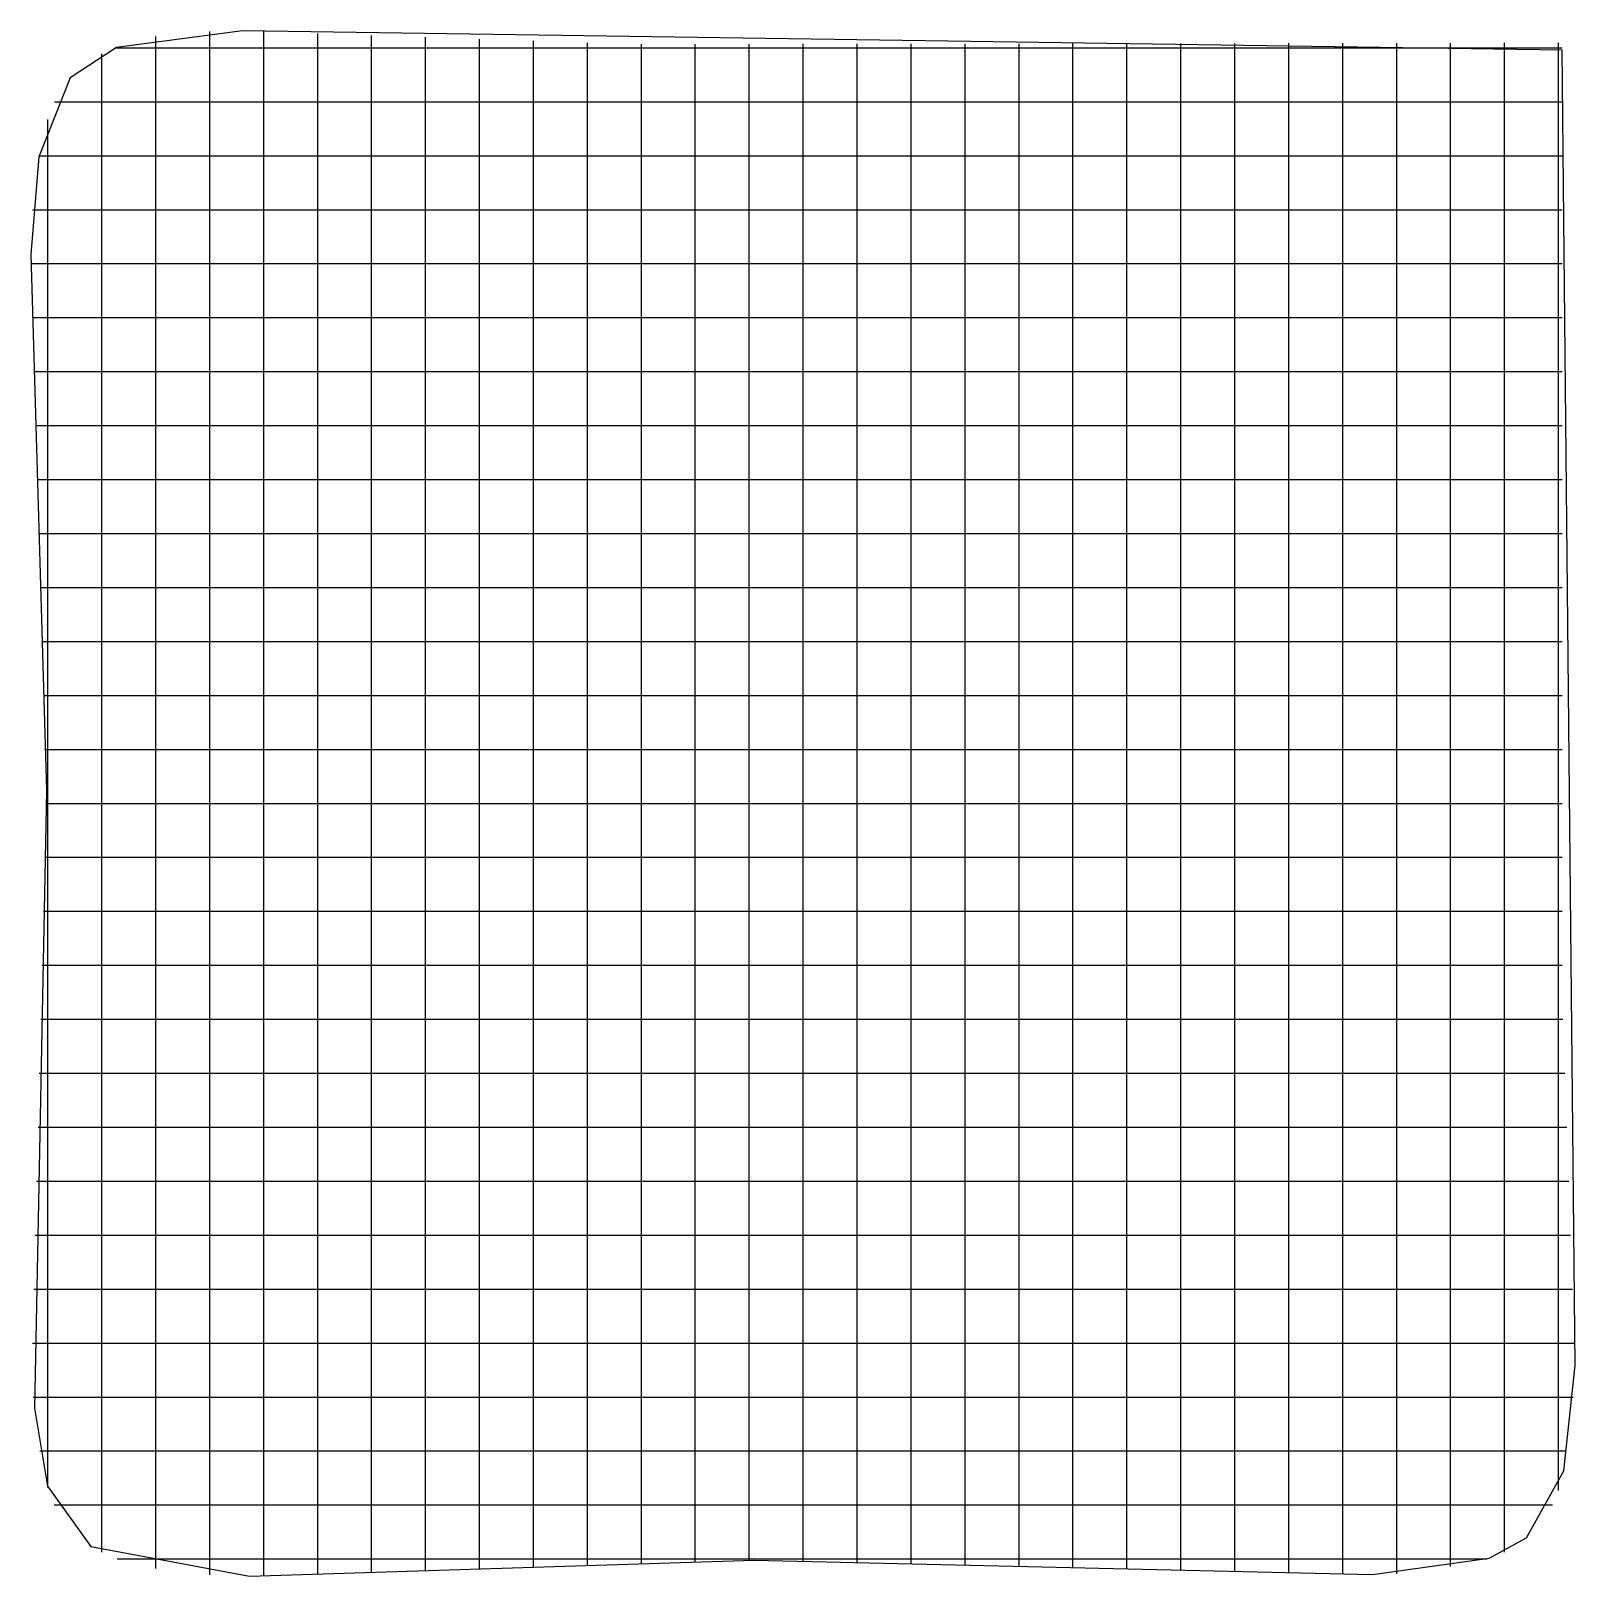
# Model space of a CAD drawing. Header units: metres. Extents: x 0.4 to 14.7, y 0.4 to 14.7.
import ezdxf

# ---------------------------------------------------------------- set-up
doc = ezdxf.new("R2010")
doc.units = ezdxf.units.M

msp = doc.modelspace()

# ---------------------------------------------------------------- linework, layer by layer
for p, q in [((1.593, 14.493), (1.593, 14.695)), ((2.093, 14.743), (2.093, 14.744)), ((2.093, 14.541), (2.093, 14.743)), ((2.593, 14.54), (2.593, 14.742)), ((3.093, 14.522), (3.093, 14.724)), ((3.593, 14.505), (3.593, 14.707)), ((4.093, 14.689), (4.093, 14.69)), ((4.093, 14.487), (4.093, 14.689)), ((4.593, 14.47), (4.593, 14.672)), ((5.093, 14.453), (5.093, 14.655)), ((5.593, 14.435), (5.593, 14.637)), ((6.093, 14.423), (6.093, 14.625)), ((6.593, 14.424), (6.593, 14.626)), ((7.093, 14.425), (7.093, 14.627)), ((7.593, 14.426), (7.593, 14.628)), ((8.093, 14.426), (8.093, 14.628)), ((8.593, 14.427), (8.593, 14.629)), ((9.093, 14.428), (9.093, 14.63)), ((9.593, 14.428), (9.593, 14.63)), ((10.093, 14.429), (10.093, 14.631)), ((10.593, 14.43), (10.593, 14.632)), ((11.093, 14.431), (11.093, 14.633)), ((11.593, 14.431), (11.593, 14.633)), ((12.093, 14.432), (12.093, 14.634)), ((12.593, 14.433), (12.593, 14.635)), ((13.093, 14.635), (13.093, 14.636)), ((13.093, 14.434), (13.093, 14.635)), ((13.593, 14.434), (13.593, 14.636)), ((14.093, 14.435), (14.093, 14.637)), ((14.593, 14.436), (14.593, 14.638)), ((1.093, 14.536), (1.093, 14.537)), ((1.093, 14.334), (1.093, 14.536)), ((1.221, 14.592), (1.423, 14.592)), ((1.221, 14.592), (1.423, 14.592)), ((1.423, 14.592), (1.588, 14.592)), ((1.588, 14.592), (1.686, 14.592)), ((1.593, 14.072), (1.593, 14.493)), ((1.686, 14.592), (2.697, 14.592)), ((2.093, 14.086), (2.093, 14.541)), ((2.593, 14.082), (2.593, 14.54)), ((2.697, 14.592), (3.186, 14.592)), ((3.093, 14.075), (3.093, 14.522)), ((3.186, 14.592), (3.388, 14.592)), ((3.388, 14.592), (3.486, 14.592)), ((3.486, 14.592), (4.497, 14.592)), ((3.593, 14.069), (3.593, 14.505)), ((4.093, 14.062), (4.093, 14.487)), ((4.497, 14.592), (4.986, 14.592)), ((4.593, 14.055), (4.593, 14.47)), ((4.986, 14.592), (5.188, 14.592)), ((5.188, 14.592), (5.286, 14.592)), ((5.286, 14.592), (5.857, 14.592)), ((5.857, 14.592), (6.06, 14.592)), ((6.06, 14.592), (6.548, 14.592)), ((6.548, 14.592), (7.56, 14.592)), ((7.56, 14.592), (7.657, 14.592)), ((7.657, 14.592), (7.86, 14.592)), ((7.86, 14.592), (8.348, 14.592)), ((8.348, 14.592), (9.36, 14.592)), ((9.36, 14.592), (9.457, 14.592)), ((9.457, 14.592), (9.66, 14.592)), ((9.66, 14.592), (10.148, 14.592)), ((10.148, 14.592), (11.16, 14.592)), ((11.16, 14.592), (11.257, 14.592)), ((11.257, 14.592), (11.46, 14.592)), ((11.46, 14.592), (11.948, 14.592)), ((11.948, 14.592), (12.96, 14.592)), ((12.96, 14.592), (13.057, 14.592)), ((13.057, 14.592), (13.26, 14.592)), ((13.26, 14.592), (13.748, 14.592)), ((13.748, 14.592), (14.528, 14.592)), ((14.528, 14.592), (14.626, 14.592)), ((1.093, 14.014), (1.093, 14.334)), ((5.093, 14.049), (5.093, 14.453)), ((5.593, 14.042), (5.593, 14.435)), ((6.093, 14.039), (6.093, 14.423)), ((6.593, 14.045), (6.593, 14.424)), ((7.093, 14.051), (7.093, 14.425)), ((7.593, 14.05), (7.593, 14.426)), ((8.093, 14.046), (8.093, 14.426)), ((8.593, 14.043), (8.593, 14.427)), ((9.093, 14.04), (9.093, 14.428)), ((9.593, 14.036), (9.593, 14.428)), ((10.093, 14.033), (10.093, 14.429)), ((10.593, 14.029), (10.593, 14.43)), ((11.093, 14.026), (11.093, 14.431)), ((11.593, 14.022), (11.593, 14.431)), ((12.093, 14.019), (12.093, 14.432)), ((12.593, 14.016), (12.593, 14.433)), ((13.093, 14.016), (13.093, 14.434)), ((13.593, 14.039), (13.593, 14.434)), ((14.093, 14.082), (14.093, 14.435)), ((14.593, 14.269), (14.593, 14.436)), ((14.593, 14.172), (14.593, 14.269)), ((0.654, 14.092), (0.856, 14.092)), ((0.654, 14.092), (0.856, 14.092)), ((0.856, 14.092), (1.206, 14.092)), ((1.206, 14.092), (2.217, 14.092)), ((1.593, 13.061), (1.593, 14.072)), ((2.093, 13.074), (2.093, 14.086)), ((2.217, 14.092), (2.315, 14.092)), ((2.315, 14.092), (2.517, 14.092)), ((2.517, 14.092), (3.006, 14.092)), ((2.593, 13.07), (2.593, 14.082)), ((3.006, 14.092), (4.017, 14.092)), ((3.093, 13.064), (3.093, 14.075)), ((3.593, 13.058), (3.593, 14.069)), ((4.017, 14.092), (4.115, 14.092)), ((4.093, 13.05), (4.093, 14.062)), ((4.115, 14.092), (4.317, 14.092)), ((4.317, 14.092), (4.806, 14.092)), ((4.593, 13.044), (4.593, 14.055)), ((4.806, 14.092), (5.817, 14.092)), ((5.093, 13.038), (5.093, 14.049)), ((5.593, 13.031), (5.593, 14.042)), ((5.817, 14.092), (5.915, 14.092)), ((5.915, 14.092), (6.117, 14.092)), ((6.093, 13.028), (6.093, 14.039)), ((6.117, 14.092), (6.606, 14.092)), ((6.593, 13.034), (6.593, 14.045)), ((6.606, 14.092), (7.617, 14.092)), ((7.093, 13.039), (7.093, 14.051)), ((7.593, 13.038), (7.593, 14.05)), ((7.617, 14.092), (7.715, 14.092)), ((7.715, 14.092), (7.917, 14.092)), ((7.917, 14.092), (8.406, 14.092)), ((8.093, 13.035), (8.093, 14.046)), ((8.406, 14.092), (9.417, 14.092)), ((8.593, 13.032), (8.593, 14.043)), ((9.093, 13.028), (9.093, 14.04)), ((9.417, 14.092), (9.515, 14.092)), ((9.515, 14.092), (9.717, 14.092)), ((9.593, 13.025), (9.593, 14.036)), ((9.717, 14.092), (10.206, 14.092)), ((10.093, 13.021), (10.093, 14.033)), ((10.206, 14.092), (11.217, 14.092)), ((10.593, 13.018), (10.593, 14.029)), ((11.217, 14.092), (11.315, 14.092)), ((11.315, 14.092), (11.517, 14.092)), ((11.517, 14.092), (12.006, 14.092)), ((12.006, 14.092), (13.017, 14.092)), ((13.017, 14.092), (13.115, 14.092)), ((13.115, 14.092), (13.317, 14.092)), ((13.317, 14.092), (13.806, 14.092)), ((13.593, 13.027), (13.593, 14.039)), ((13.806, 14.092), (14.528, 14.092)), ((14.093, 13.071), (14.093, 14.082)), ((14.528, 14.092), (14.626, 14.092)), ((14.593, 13.16), (14.593, 14.172)), ((0.593, 13.905), (0.593, 13.929)), ((0.593, 13.702), (0.593, 13.905)), ((1.093, 13.003), (1.093, 14.014)), ((11.093, 13.014), (11.093, 14.026)), ((11.593, 13.011), (11.593, 14.022)), ((12.093, 13.008), (12.093, 14.019)), ((12.593, 13.004), (12.593, 14.016)), ((13.093, 13.004), (13.093, 14.016)), ((0.593, 13.214), (0.593, 13.702)), ((0.511, 13.592), (0.713, 13.592)), ((0.511, 13.592), (0.713, 13.592)), ((0.713, 13.592), (1.109, 13.592)), ((1.109, 13.592), (2.12, 13.592)), ((2.12, 13.592), (2.218, 13.592)), ((2.218, 13.592), (2.42, 13.592)), ((2.42, 13.592), (2.909, 13.592)), ((2.909, 13.592), (3.92, 13.592)), ((3.92, 13.592), (4.018, 13.592)), ((4.018, 13.592), (4.22, 13.592)), ((4.22, 13.592), (4.709, 13.592)), ((4.709, 13.592), (5.72, 13.592)), ((5.72, 13.592), (5.818, 13.592)), ((5.818, 13.592), (6.02, 13.592)), ((6.02, 13.592), (6.509, 13.592)), ((6.509, 13.592), (7.52, 13.592)), ((7.52, 13.592), (7.618, 13.592)), ((7.618, 13.592), (7.82, 13.592)), ((7.82, 13.592), (8.309, 13.592)), ((8.309, 13.592), (9.32, 13.592)), ((9.32, 13.592), (9.418, 13.592)), ((9.418, 13.592), (9.62, 13.592)), ((9.62, 13.592), (10.109, 13.592)), ((10.109, 13.592), (11.12, 13.592)), ((11.12, 13.592), (11.218, 13.592)), ((11.218, 13.592), (11.42, 13.592)), ((11.42, 13.592), (11.909, 13.592)), ((11.909, 13.592), (12.92, 13.592)), ((12.92, 13.592), (13.018, 13.592)), ((13.018, 13.592), (13.22, 13.592)), ((13.22, 13.592), (13.709, 13.592)), ((13.709, 13.592), (14.528, 13.592)), ((14.528, 13.592), (14.626, 13.592)), ((0.593, 12.202), (0.593, 13.214)), ((0.451, 13.092), (0.653, 13.092)), ((0.451, 13.092), (0.653, 13.092)), ((0.653, 13.092), (1.069, 13.092)), ((1.069, 13.092), (2.08, 13.092)), ((1.593, 12.963), (1.593, 13.061)), ((2.08, 13.092), (2.178, 13.092)), ((2.093, 12.977), (2.093, 13.074)), ((2.178, 13.092), (2.38, 13.092)), ((2.38, 13.092), (2.869, 13.092)), ((2.593, 12.972), (2.593, 13.07)), ((2.869, 13.092), (3.88, 13.092)), ((3.093, 12.966), (3.093, 13.064)), ((3.593, 12.96), (3.593, 13.058)), ((3.88, 13.092), (3.978, 13.092)), ((3.978, 13.092), (4.18, 13.092)), ((4.093, 12.953), (4.093, 13.05)), ((4.18, 13.092), (4.669, 13.092)), ((4.593, 12.946), (4.593, 13.044)), ((4.669, 13.092), (5.68, 13.092)), ((5.093, 12.94), (5.093, 13.038)), ((5.593, 12.933), (5.593, 13.031)), ((5.68, 13.092), (5.778, 13.092)), ((5.778, 13.092), (5.98, 13.092)), ((5.98, 13.092), (6.469, 13.092)), ((6.093, 12.93), (6.093, 13.028)), ((6.469, 13.092), (7.48, 13.092)), ((6.593, 12.936), (6.593, 13.034)), ((7.093, 12.942), (7.093, 13.039)), ((7.48, 13.092), (7.578, 13.092)), ((7.578, 13.092), (7.78, 13.092)), ((7.593, 12.94), (7.593, 13.038)), ((7.78, 13.092), (8.269, 13.092)), ((8.093, 12.937), (8.093, 13.035)), ((8.269, 13.092), (9.28, 13.092)), ((8.593, 12.934), (8.593, 13.032)), ((9.093, 12.931), (9.093, 13.028)), ((9.28, 13.092), (9.378, 13.092)), ((9.378, 13.092), (9.58, 13.092)), ((9.58, 13.092), (10.069, 13.092)), ((10.069, 13.092), (11.08, 13.092)), ((11.08, 13.092), (11.178, 13.092)), ((11.178, 13.092), (11.38, 13.092)), ((11.38, 13.092), (11.869, 13.092)), ((11.869, 13.092), (12.88, 13.092)), ((12.88, 13.092), (12.978, 13.092)), ((12.978, 13.092), (13.18, 13.092)), ((13.18, 13.092), (13.669, 13.092)), ((13.593, 12.93), (13.593, 13.027)), ((13.669, 13.092), (14.528, 13.092)), ((14.093, 12.973), (14.093, 13.071)), ((14.528, 13.092), (14.626, 13.092)), ((14.593, 12.671), (14.593, 13.16)), ((1.093, 12.905), (1.093, 13.003)), ((1.093, 12.703), (1.093, 12.905)), ((1.593, 12.761), (1.593, 12.963)), ((2.093, 12.775), (2.093, 12.977)), ((2.593, 12.771), (2.593, 12.972)), ((3.093, 12.764), (3.093, 12.966)), ((3.593, 12.758), (3.593, 12.96)), ((4.093, 12.751), (4.093, 12.953)), ((4.593, 12.744), (4.593, 12.946)), ((5.093, 12.738), (5.093, 12.94)), ((5.593, 12.731), (5.593, 12.933)), ((6.093, 12.728), (6.093, 12.93)), ((6.593, 12.734), (6.593, 12.936)), ((7.093, 12.739), (7.093, 12.942)), ((7.593, 12.739), (7.593, 12.94)), ((8.093, 12.735), (8.093, 12.937)), ((8.593, 12.732), (8.593, 12.934)), ((9.093, 12.728), (9.093, 12.931)), ((9.593, 12.927), (9.593, 13.025)), ((9.593, 12.725), (9.593, 12.927)), ((10.093, 12.924), (10.093, 13.021)), ((10.093, 12.721), (10.093, 12.924)), ((10.593, 12.92), (10.593, 13.018)), ((10.593, 12.718), (10.593, 12.92)), ((11.093, 12.916), (11.093, 13.014)), ((11.093, 12.715), (11.093, 12.916)), ((11.593, 12.913), (11.593, 13.011)), ((11.593, 12.711), (11.593, 12.913)), ((12.093, 12.91), (12.093, 13.008)), ((12.093, 12.708), (12.093, 12.91)), ((12.593, 12.907), (12.593, 13.004)), ((12.593, 12.704), (12.593, 12.907)), ((13.093, 12.907), (13.093, 13.004)), ((13.093, 12.705), (13.093, 12.907)), ((13.593, 12.727), (13.593, 12.93)), ((14.093, 12.771), (14.093, 12.973)), ((1.593, 12.272), (1.593, 12.761)), ((2.093, 12.286), (2.093, 12.775)), ((2.593, 12.282), (2.593, 12.771)), ((3.093, 12.275), (3.093, 12.764)), ((3.593, 12.269), (3.593, 12.758)), ((4.093, 12.262), (4.093, 12.751)), ((4.593, 12.255), (4.593, 12.744)), ((14.093, 12.282), (14.093, 12.771)), ((1.093, 12.214), (1.093, 12.703)), ((5.093, 12.249), (5.093, 12.738)), ((5.593, 12.242), (5.593, 12.731)), ((6.093, 12.239), (6.093, 12.728)), ((6.593, 12.245), (6.593, 12.734)), ((7.093, 12.251), (7.093, 12.739)), ((7.593, 12.25), (7.593, 12.739)), ((8.093, 12.246), (8.093, 12.735)), ((8.593, 12.243), (8.593, 12.732)), ((9.093, 12.24), (9.093, 12.728)), ((9.593, 12.236), (9.593, 12.725)), ((10.093, 12.233), (10.093, 12.721)), ((10.593, 12.229), (10.593, 12.718)), ((11.093, 12.226), (11.093, 12.715)), ((11.593, 12.222), (11.593, 12.711)), ((12.093, 12.219), (12.093, 12.708)), ((12.593, 12.216), (12.593, 12.704)), ((13.093, 12.216), (13.093, 12.705)), ((13.593, 12.239), (13.593, 12.727)), ((14.593, 12.469), (14.593, 12.671)), ((0.438, 12.592), (0.64, 12.592)), ((0.438, 12.592), (0.64, 12.592)), ((0.64, 12.592), (1.06, 12.592)), ((1.06, 12.592), (2.071, 12.592)), ((2.071, 12.592), (2.169, 12.592)), ((2.169, 12.592), (2.371, 12.592)), ((2.371, 12.592), (2.86, 12.592)), ((2.86, 12.592), (3.871, 12.592)), ((3.871, 12.592), (3.969, 12.592)), ((3.969, 12.592), (4.171, 12.592)), ((4.171, 12.592), (4.66, 12.592)), ((4.66, 12.592), (5.671, 12.592)), ((5.671, 12.592), (5.769, 12.592)), ((5.769, 12.592), (5.971, 12.592)), ((5.971, 12.592), (6.46, 12.592)), ((6.46, 12.592), (7.471, 12.592)), ((7.471, 12.592), (7.569, 12.592)), ((7.569, 12.592), (7.771, 12.592)), ((7.771, 12.592), (8.26, 12.592)), ((8.26, 12.592), (9.271, 12.592)), ((9.271, 12.592), (9.369, 12.592)), ((9.369, 12.592), (9.571, 12.592)), ((9.571, 12.592), (10.06, 12.592)), ((10.06, 12.592), (11.071, 12.592)), ((11.071, 12.592), (11.169, 12.592)), ((11.169, 12.592), (11.371, 12.592)), ((11.371, 12.592), (11.86, 12.592)), ((11.86, 12.592), (12.871, 12.592)), ((12.871, 12.592), (12.969, 12.592)), ((12.969, 12.592), (13.171, 12.592)), ((13.171, 12.592), (13.66, 12.592)), ((13.66, 12.592), (14.528, 12.592)), ((14.528, 12.592), (14.626, 12.592)), ((14.593, 12.372), (14.593, 12.469)), ((14.593, 11.36), (14.593, 12.372)), ((0.593, 12.105), (0.593, 12.202)), ((1.093, 11.203), (1.093, 12.214)), ((1.593, 11.261), (1.593, 12.272)), ((2.093, 11.274), (2.093, 12.286)), ((2.593, 11.27), (2.593, 12.282)), ((3.093, 11.264), (3.093, 12.275)), ((3.593, 11.258), (3.593, 12.269)), ((4.093, 11.25), (4.093, 12.262)), ((4.593, 11.244), (4.593, 12.255)), ((5.093, 11.238), (5.093, 12.249)), ((5.593, 11.231), (5.593, 12.242)), ((6.093, 11.228), (6.093, 12.239)), ((6.593, 11.234), (6.593, 12.245)), ((7.093, 11.239), (7.093, 12.251)), ((7.593, 11.238), (7.593, 12.25)), ((8.093, 11.235), (8.093, 12.246)), ((8.593, 11.232), (8.593, 12.243)), ((9.093, 11.228), (9.093, 12.24)), ((9.593, 11.225), (9.593, 12.236)), ((10.093, 11.221), (10.093, 12.233)), ((10.593, 11.218), (10.593, 12.229)), ((11.093, 11.214), (11.093, 12.226)), ((11.593, 11.211), (11.593, 12.222)), ((12.093, 11.208), (12.093, 12.219)), ((12.593, 11.204), (12.593, 12.216)), ((13.093, 11.204), (13.093, 12.216)), ((13.593, 11.227), (13.593, 12.239)), ((14.093, 11.271), (14.093, 12.282)), ((0.453, 12.092), (0.655, 12.092)), ((0.453, 12.092), (0.655, 12.092)), ((0.593, 11.902), (0.593, 12.105)), ((0.655, 12.092), (1.07, 12.092)), ((1.07, 12.092), (2.081, 12.092)), ((2.081, 12.092), (2.179, 12.092)), ((2.179, 12.092), (2.381, 12.092)), ((2.381, 12.092), (2.87, 12.092)), ((2.87, 12.092), (3.881, 12.092)), ((3.881, 12.092), (3.979, 12.092)), ((3.979, 12.092), (4.181, 12.092)), ((4.181, 12.092), (4.67, 12.092)), ((4.67, 12.092), (5.681, 12.092)), ((5.681, 12.092), (5.779, 12.092)), ((5.779, 12.092), (5.981, 12.092)), ((5.981, 12.092), (6.47, 12.092)), ((6.47, 12.092), (7.481, 12.092)), ((7.481, 12.092), (7.579, 12.092)), ((7.579, 12.092), (7.781, 12.092)), ((7.781, 12.092), (8.27, 12.092)), ((8.27, 12.092), (9.281, 12.092)), ((9.281, 12.092), (9.379, 12.092)), ((9.379, 12.092), (9.581, 12.092)), ((9.581, 12.092), (10.07, 12.092)), ((10.07, 12.092), (11.081, 12.092)), ((11.081, 12.092), (11.179, 12.092)), ((11.179, 12.092), (11.381, 12.092)), ((11.381, 12.092), (11.87, 12.092)), ((11.87, 12.092), (12.881, 12.092)), ((12.881, 12.092), (12.979, 12.092)), ((12.979, 12.092), (13.181, 12.092)), ((13.181, 12.092), (13.67, 12.092)), ((13.67, 12.092), (14.528, 12.092)), ((14.528, 12.092), (14.626, 12.092)), ((0.593, 11.414), (0.593, 11.902)), ((0.468, 11.592), (0.67, 11.592)), ((0.468, 11.592), (0.67, 11.592)), ((0.67, 11.592), (1.08, 11.592)), ((1.08, 11.592), (2.091, 11.592)), ((2.091, 11.592), (2.189, 11.592)), ((2.189, 11.592), (2.391, 11.592)), ((2.391, 11.592), (2.88, 11.592)), ((2.88, 11.592), (3.891, 11.592)), ((3.891, 11.592), (3.989, 11.592)), ((3.989, 11.592), (4.191, 11.592)), ((4.191, 11.592), (4.68, 11.592)), ((4.68, 11.592), (5.691, 11.592)), ((5.691, 11.592), (5.789, 11.592)), ((5.789, 11.592), (5.991, 11.592)), ((5.991, 11.592), (6.48, 11.592)), ((6.48, 11.592), (7.491, 11.592)), ((7.491, 11.592), (7.589, 11.592)), ((7.589, 11.592), (7.791, 11.592)), ((7.791, 11.592), (8.28, 11.592)), ((8.28, 11.592), (9.291, 11.592)), ((9.291, 11.592), (9.389, 11.592)), ((9.389, 11.592), (9.591, 11.592)), ((9.591, 11.592), (10.08, 11.592)), ((10.08, 11.592), (11.091, 11.592)), ((11.091, 11.592), (11.189, 11.592)), ((11.189, 11.592), (11.391, 11.592)), ((11.391, 11.592), (11.88, 11.592)), ((11.88, 11.592), (12.891, 11.592)), ((12.891, 11.592), (12.989, 11.592)), ((12.989, 11.592), (13.191, 11.592)), ((13.191, 11.592), (13.68, 11.592)), ((13.68, 11.592), (14.528, 11.592)), ((14.528, 11.592), (14.626, 11.592)), ((0.593, 10.402), (0.593, 11.414)), ((14.593, 10.871), (14.593, 11.36)), ((1.093, 11.105), (1.093, 11.203)), ((1.593, 11.163), (1.593, 11.261)), ((2.093, 11.177), (2.093, 11.274)), ((2.093, 10.975), (2.093, 11.177)), ((2.593, 11.172), (2.593, 11.27)), ((2.593, 10.971), (2.593, 11.172)), ((3.093, 11.166), (3.093, 11.264)), ((3.593, 11.16), (3.593, 11.258)), ((4.093, 11.153), (4.093, 11.25)), ((4.593, 11.146), (4.593, 11.244)), ((5.093, 11.14), (5.093, 11.238)), ((5.593, 11.133), (5.593, 11.231)), ((6.093, 11.13), (6.093, 11.228)), ((6.593, 11.136), (6.593, 11.234)), ((7.093, 11.142), (7.093, 11.239)), ((7.593, 11.14), (7.593, 11.238)), ((8.093, 11.137), (8.093, 11.235)), ((8.593, 11.134), (8.593, 11.232)), ((9.093, 11.131), (9.093, 11.228)), ((9.593, 11.127), (9.593, 11.225)), ((10.093, 11.124), (10.093, 11.221)), ((10.593, 11.12), (10.593, 11.218)), ((11.093, 11.116), (11.093, 11.214)), ((11.593, 11.113), (11.593, 11.211)), ((12.093, 11.11), (12.093, 11.208)), ((12.593, 11.107), (12.593, 11.204)), ((13.093, 11.107), (13.093, 11.204)), ((13.593, 11.13), (13.593, 11.227)), ((14.093, 11.173), (14.093, 11.271)), ((14.093, 10.971), (14.093, 11.173)), ((0.484, 11.092), (0.686, 11.092)), ((0.484, 11.092), (0.686, 11.092)), ((0.686, 11.092), (1.091, 11.092)), ((1.091, 11.092), (2.102, 11.092)), ((1.093, 10.903), (1.093, 11.105)), ((1.593, 10.961), (1.593, 11.163)), ((2.102, 11.092), (2.2, 11.092)), ((2.2, 11.092), (2.402, 11.092)), ((2.402, 11.092), (2.891, 11.092)), ((2.891, 11.092), (3.902, 11.092)), ((3.093, 10.964), (3.093, 11.166)), ((3.593, 10.958), (3.593, 11.16)), ((3.902, 11.092), (4, 11.092)), ((4, 11.092), (4.202, 11.092)), ((4.093, 10.951), (4.093, 11.153)), ((4.202, 11.092), (4.691, 11.092)), ((4.593, 10.944), (4.593, 11.146)), ((4.691, 11.092), (5.702, 11.092)), ((5.093, 10.938), (5.093, 11.14)), ((5.593, 10.931), (5.593, 11.133)), ((5.702, 11.092), (5.8, 11.092)), ((5.8, 11.092), (6.002, 11.092)), ((6.002, 11.092), (6.491, 11.092)), ((6.093, 10.928), (6.093, 11.13)), ((6.491, 11.092), (7.502, 11.092)), ((6.593, 10.934), (6.593, 11.136)), ((7.093, 10.939), (7.093, 11.142)), ((7.502, 11.092), (7.6, 11.092)), ((7.593, 10.939), (7.593, 11.14)), ((7.6, 11.092), (7.802, 11.092)), ((7.802, 11.092), (8.291, 11.092)), ((8.093, 10.935), (8.093, 11.137)), ((8.291, 11.092), (9.302, 11.092)), ((8.593, 10.932), (8.593, 11.134)), ((9.093, 10.928), (9.093, 11.131)), ((9.302, 11.092), (9.4, 11.092)), ((9.4, 11.092), (9.602, 11.092)), ((9.593, 10.925), (9.593, 11.127)), ((9.602, 11.092), (10.091, 11.092)), ((10.091, 11.092), (11.102, 11.092)), ((10.093, 10.921), (10.093, 11.124)), ((10.593, 10.918), (10.593, 11.12)), ((11.093, 10.915), (11.093, 11.116)), ((11.102, 11.092), (11.2, 11.092)), ((11.2, 11.092), (11.402, 11.092)), ((11.402, 11.092), (11.891, 11.092)), ((11.593, 10.911), (11.593, 11.113)), ((11.891, 11.092), (12.902, 11.092)), ((12.093, 10.908), (12.093, 11.11)), ((12.593, 10.904), (12.593, 11.107)), ((12.902, 11.092), (13, 11.092)), ((13, 11.092), (13.202, 11.092)), ((13.093, 10.905), (13.093, 11.107)), ((13.202, 11.092), (13.691, 11.092)), ((13.593, 10.927), (13.593, 11.13)), ((13.691, 11.092), (14.528, 11.092)), ((14.528, 11.092), (14.626, 11.092)), ((1.093, 10.414), (1.093, 10.903)), ((1.593, 10.472), (1.593, 10.961)), ((2.093, 10.486), (2.093, 10.975)), ((2.593, 10.482), (2.593, 10.971)), ((3.093, 10.475), (3.093, 10.964)), ((3.593, 10.469), (3.593, 10.958)), ((4.093, 10.462), (4.093, 10.951)), ((4.593, 10.455), (4.593, 10.944)), ((5.093, 10.449), (5.093, 10.938)), ((5.593, 10.442), (5.593, 10.931)), ((6.093, 10.439), (6.093, 10.928)), ((6.593, 10.445), (6.593, 10.934)), ((7.093, 10.451), (7.093, 10.939)), ((7.593, 10.45), (7.593, 10.939)), ((8.093, 10.446), (8.093, 10.935)), ((8.593, 10.443), (8.593, 10.932)), ((9.093, 10.44), (9.093, 10.928)), ((9.593, 10.436), (9.593, 10.925)), ((10.093, 10.433), (10.093, 10.921)), ((10.593, 10.429), (10.593, 10.918)), ((11.093, 10.426), (11.093, 10.915)), ((11.593, 10.422), (11.593, 10.911)), ((12.093, 10.419), (12.093, 10.908)), ((12.593, 10.416), (12.593, 10.904)), ((13.093, 10.416), (13.093, 10.905)), ((13.593, 10.439), (13.593, 10.927)), ((14.093, 10.482), (14.093, 10.971)), ((14.593, 10.669), (14.593, 10.871)), ((14.593, 10.572), (14.593, 10.669)), ((0.499, 10.592), (0.701, 10.592)), ((0.499, 10.592), (0.701, 10.592)), ((0.701, 10.592), (1.101, 10.592)), ((1.101, 10.592), (2.112, 10.592)), ((1.593, 9.461), (1.593, 10.472)), ((2.093, 9.474), (2.093, 10.486)), ((2.112, 10.592), (2.21, 10.592)), ((2.21, 10.592), (2.412, 10.592)), ((2.412, 10.592), (2.901, 10.592)), ((2.593, 9.47), (2.593, 10.482)), ((2.901, 10.592), (3.912, 10.592)), ((3.093, 9.464), (3.093, 10.475)), ((3.593, 9.458), (3.593, 10.469)), ((3.912, 10.592), (4.01, 10.592)), ((4.01, 10.592), (4.212, 10.592)), ((4.093, 9.45), (4.093, 10.462)), ((4.212, 10.592), (4.701, 10.592)), ((4.593, 9.444), (4.593, 10.455)), ((4.701, 10.592), (5.712, 10.592)), ((5.712, 10.592), (5.81, 10.592)), ((5.81, 10.592), (6.012, 10.592)), ((6.012, 10.592), (6.501, 10.592)), ((6.501, 10.592), (7.512, 10.592)), ((7.093, 9.439), (7.093, 10.451)), ((7.512, 10.592), (7.61, 10.592)), ((7.61, 10.592), (7.812, 10.592)), ((7.812, 10.592), (8.301, 10.592)), ((8.301, 10.592), (9.312, 10.592)), ((9.312, 10.592), (9.41, 10.592)), ((9.41, 10.592), (9.612, 10.592)), ((9.612, 10.592), (10.101, 10.592)), ((10.101, 10.592), (11.112, 10.592)), ((11.112, 10.592), (11.21, 10.592)), ((11.21, 10.592), (11.412, 10.592)), ((11.412, 10.592), (11.901, 10.592)), ((11.901, 10.592), (12.912, 10.592)), ((12.912, 10.592), (13.01, 10.592)), ((13.01, 10.592), (13.212, 10.592)), ((13.212, 10.592), (13.701, 10.592)), ((13.701, 10.592), (14.528, 10.592)), ((14.093, 9.471), (14.093, 10.482)), ((14.528, 10.592), (14.626, 10.592)), ((14.593, 9.56), (14.593, 10.572)), ((0.593, 10.305), (0.593, 10.402)), ((1.093, 9.403), (1.093, 10.414)), ((5.093, 9.438), (5.093, 10.449)), ((5.593, 9.431), (5.593, 10.442)), ((6.093, 9.428), (6.093, 10.439)), ((6.593, 9.434), (6.593, 10.445)), ((7.593, 9.438), (7.593, 10.45)), ((8.093, 9.435), (8.093, 10.446)), ((8.593, 9.432), (8.593, 10.443)), ((9.093, 9.428), (9.093, 10.44)), ((9.593, 9.425), (9.593, 10.436)), ((10.093, 9.421), (10.093, 10.433)), ((10.593, 9.418), (10.593, 10.429)), ((11.093, 9.414), (11.093, 10.426)), ((11.593, 9.411), (11.593, 10.422)), ((12.093, 9.408), (12.093, 10.419)), ((12.593, 9.404), (12.593, 10.416)), ((13.093, 9.404), (13.093, 10.416)), ((13.593, 9.427), (13.593, 10.439)), ((0.593, 10.102), (0.593, 10.305)), ((0.514, 10.092), (0.716, 10.092)), ((0.514, 10.092), (0.716, 10.092)), ((0.593, 9.614), (0.593, 10.102)), ((0.716, 10.092), (1.111, 10.092)), ((1.111, 10.092), (2.122, 10.092)), ((2.122, 10.092), (2.22, 10.092)), ((2.22, 10.092), (2.422, 10.092)), ((2.422, 10.092), (2.911, 10.092)), ((2.911, 10.092), (3.922, 10.092)), ((3.922, 10.092), (4.02, 10.092)), ((4.02, 10.092), (4.222, 10.092)), ((4.222, 10.092), (4.711, 10.092)), ((4.711, 10.092), (5.722, 10.092)), ((5.722, 10.092), (5.82, 10.092)), ((5.82, 10.092), (6.022, 10.092)), ((6.022, 10.092), (6.511, 10.092)), ((6.511, 10.092), (7.522, 10.092)), ((7.522, 10.092), (7.62, 10.092)), ((7.62, 10.092), (7.822, 10.092)), ((7.822, 10.092), (8.311, 10.092)), ((8.311, 10.092), (9.322, 10.092)), ((9.322, 10.092), (9.42, 10.092)), ((9.42, 10.092), (9.622, 10.092)), ((9.622, 10.092), (10.111, 10.092)), ((10.111, 10.092), (11.122, 10.092)), ((11.122, 10.092), (11.22, 10.092)), ((11.22, 10.092), (11.422, 10.092)), ((11.422, 10.092), (11.911, 10.092)), ((11.911, 10.092), (12.922, 10.092)), ((12.922, 10.092), (13.02, 10.092)), ((13.02, 10.092), (13.222, 10.092)), ((13.222, 10.092), (13.711, 10.092)), ((13.711, 10.092), (14.528, 10.092)), ((14.528, 10.092), (14.626, 10.092)), ((0.529, 9.592), (0.731, 9.592)), ((0.529, 9.592), (0.731, 9.592)), ((0.593, 8.602), (0.593, 9.614)), ((0.731, 9.592), (1.121, 9.592)), ((1.121, 9.592), (2.133, 9.592)), ((2.133, 9.592), (2.231, 9.592)), ((2.231, 9.592), (2.433, 9.592)), ((2.433, 9.592), (2.921, 9.592)), ((2.921, 9.592), (3.933, 9.592)), ((3.933, 9.592), (4.031, 9.592)), ((4.031, 9.592), (4.233, 9.592)), ((4.233, 9.592), (4.721, 9.592)), ((4.721, 9.592), (5.733, 9.592)), ((5.733, 9.592), (5.831, 9.592)), ((5.831, 9.592), (6.033, 9.592)), ((6.033, 9.592), (6.521, 9.592)), ((6.521, 9.592), (7.533, 9.592)), ((7.533, 9.592), (7.631, 9.592)), ((7.631, 9.592), (7.833, 9.592)), ((7.833, 9.592), (8.321, 9.592)), ((8.321, 9.592), (9.333, 9.592)), ((9.333, 9.592), (9.431, 9.592)), ((9.431, 9.592), (9.633, 9.592)), ((9.633, 9.592), (10.121, 9.592)), ((10.121, 9.592), (11.133, 9.592)), ((11.133, 9.592), (11.231, 9.592)), ((11.231, 9.592), (11.433, 9.592)), ((11.433, 9.592), (11.921, 9.592)), ((11.921, 9.592), (12.933, 9.592)), ((12.933, 9.592), (13.031, 9.592)), ((13.031, 9.592), (13.233, 9.592)), ((13.233, 9.592), (13.721, 9.592)), ((13.721, 9.592), (14.528, 9.592)), ((14.528, 9.592), (14.626, 9.592)), ((1.593, 9.363), (1.593, 9.461)), ((2.093, 9.377), (2.093, 9.474)), ((2.593, 9.372), (2.593, 9.47)), ((3.093, 9.366), (3.093, 9.464)), ((3.593, 9.36), (3.593, 9.458)), ((4.093, 9.353), (4.093, 9.45)), ((14.093, 9.373), (14.093, 9.471)), ((14.593, 9.071), (14.593, 9.56)), ((1.093, 9.305), (1.093, 9.403)), ((1.593, 9.161), (1.593, 9.363)), ((2.093, 9.175), (2.093, 9.377)), ((2.593, 9.171), (2.593, 9.372)), ((3.093, 9.164), (3.093, 9.366)), ((3.593, 9.158), (3.593, 9.36)), ((4.093, 9.151), (4.093, 9.353)), ((4.593, 9.346), (4.593, 9.444)), ((4.593, 9.144), (4.593, 9.346)), ((5.093, 9.34), (5.093, 9.438)), ((5.093, 9.138), (5.093, 9.34)), ((5.593, 9.333), (5.593, 9.431)), ((5.593, 9.131), (5.593, 9.333)), ((6.093, 9.33), (6.093, 9.428)), ((6.093, 9.128), (6.093, 9.33)), ((6.593, 9.336), (6.593, 9.434)), ((6.593, 9.134), (6.593, 9.336)), ((7.093, 9.342), (7.093, 9.439)), ((7.093, 9.139), (7.093, 9.342)), ((7.593, 9.34), (7.593, 9.438)), ((7.593, 9.139), (7.593, 9.34)), ((8.093, 9.337), (8.093, 9.435)), ((8.093, 9.135), (8.093, 9.337)), ((8.593, 9.334), (8.593, 9.432)), ((8.593, 9.132), (8.593, 9.334)), ((9.093, 9.331), (9.093, 9.428)), ((9.093, 9.128), (9.093, 9.331)), ((9.593, 9.327), (9.593, 9.425)), ((9.593, 9.125), (9.593, 9.327)), ((10.093, 9.324), (10.093, 9.421)), ((10.093, 9.121), (10.093, 9.324)), ((10.593, 9.32), (10.593, 9.418)), ((10.593, 9.118), (10.593, 9.32)), ((11.093, 9.316), (11.093, 9.414)), ((11.093, 9.115), (11.093, 9.316)), ((11.593, 9.313), (11.593, 9.411)), ((11.593, 9.111), (11.593, 9.313)), ((12.093, 9.31), (12.093, 9.408)), ((12.093, 9.108), (12.093, 9.31)), ((12.593, 9.307), (12.593, 9.404)), ((12.593, 9.104), (12.593, 9.307)), ((13.093, 9.307), (13.093, 9.404)), ((13.093, 9.105), (13.093, 9.307)), ((13.593, 9.33), (13.593, 9.427)), ((13.593, 9.127), (13.593, 9.33)), ((14.093, 9.171), (14.093, 9.373)), ((1.093, 9.103), (1.093, 9.305)), ((2.093, 8.686), (2.093, 9.175)), ((2.593, 8.682), (2.593, 9.171)), ((3.093, 8.675), (3.093, 9.164)), ((14.093, 8.682), (14.093, 9.171)), ((0.545, 9.092), (0.747, 9.092)), ((0.545, 9.092), (0.747, 9.092)), ((0.747, 9.092), (1.132, 9.092)), ((1.093, 8.614), (1.093, 9.103)), ((1.132, 9.092), (2.143, 9.092)), ((1.593, 8.672), (1.593, 9.161)), ((2.143, 9.092), (2.241, 9.092)), ((2.241, 9.092), (2.443, 9.092)), ((2.443, 9.092), (2.932, 9.092)), ((2.932, 9.092), (3.943, 9.092)), ((3.593, 8.669), (3.593, 9.158)), ((3.943, 9.092), (4.041, 9.092)), ((4.041, 9.092), (4.243, 9.092)), ((4.093, 8.662), (4.093, 9.151)), ((4.243, 9.092), (4.732, 9.092)), ((4.593, 8.655), (4.593, 9.144)), ((4.732, 9.092), (5.743, 9.092)), ((5.093, 8.649), (5.093, 9.138)), ((5.593, 8.642), (5.593, 9.131)), ((5.743, 9.092), (5.841, 9.092)), ((5.841, 9.092), (6.043, 9.092)), ((6.043, 9.092), (6.532, 9.092)), ((6.093, 8.639), (6.093, 9.128)), ((6.532, 9.092), (7.543, 9.092)), ((6.593, 8.645), (6.593, 9.134)), ((7.093, 8.651), (7.093, 9.139)), ((7.543, 9.092), (7.641, 9.092)), ((7.593, 8.65), (7.593, 9.139)), ((7.641, 9.092), (7.843, 9.092)), ((7.843, 9.092), (8.332, 9.092)), ((8.093, 8.646), (8.093, 9.135)), ((8.332, 9.092), (9.343, 9.092)), ((8.593, 8.643), (8.593, 9.132)), ((9.093, 8.64), (9.093, 9.128)), ((9.343, 9.092), (9.441, 9.092)), ((9.441, 9.092), (9.643, 9.092)), ((9.593, 8.636), (9.593, 9.125)), ((9.643, 9.092), (10.132, 9.092)), ((10.093, 8.633), (10.093, 9.121)), ((10.132, 9.092), (11.143, 9.092)), ((10.593, 8.629), (10.593, 9.118)), ((11.093, 8.626), (11.093, 9.115)), ((11.143, 9.092), (11.241, 9.092)), ((11.241, 9.092), (11.443, 9.092)), ((11.443, 9.092), (11.932, 9.092)), ((11.593, 8.622), (11.593, 9.111)), ((11.932, 9.092), (12.943, 9.092)), ((12.093, 8.619), (12.093, 9.108)), ((12.593, 8.616), (12.593, 9.104)), ((12.943, 9.092), (13.041, 9.092)), ((13.041, 9.092), (13.243, 9.092)), ((13.093, 8.616), (13.093, 9.105)), ((13.243, 9.092), (13.732, 9.092)), ((13.593, 8.639), (13.593, 9.127)), ((13.732, 9.092), (14.528, 9.092)), ((14.528, 9.092), (14.626, 9.092)), ((14.593, 8.869), (14.593, 9.071)), ((14.593, 8.772), (14.593, 8.869)), ((14.593, 7.76), (14.593, 8.772)), ((0.56, 8.592), (0.762, 8.592)), ((0.56, 8.592), (0.762, 8.592)), ((0.593, 8.505), (0.593, 8.602)), ((0.762, 8.592), (1.142, 8.592)), ((1.093, 7.603), (1.093, 8.614)), ((1.142, 8.592), (2.153, 8.592)), ((1.593, 7.661), (1.593, 8.672)), ((2.093, 7.674), (2.093, 8.686)), ((2.153, 8.592), (2.251, 8.592)), ((2.251, 8.592), (2.453, 8.592)), ((2.453, 8.592), (2.942, 8.592)), ((2.593, 7.67), (2.593, 8.682)), ((2.942, 8.592), (3.953, 8.592)), ((3.093, 7.664), (3.093, 8.675)), ((3.593, 7.658), (3.593, 8.669)), ((3.953, 8.592), (4.051, 8.592)), ((4.051, 8.592), (4.253, 8.592)), ((4.093, 7.65), (4.093, 8.662)), ((4.253, 8.592), (4.742, 8.592)), ((4.593, 7.644), (4.593, 8.655)), ((4.742, 8.592), (5.753, 8.592)), ((5.093, 7.638), (5.093, 8.649)), ((5.593, 7.631), (5.593, 8.642)), ((5.753, 8.592), (5.851, 8.592)), ((5.851, 8.592), (6.053, 8.592)), ((6.053, 8.592), (6.542, 8.592)), ((6.093, 7.628), (6.093, 8.639)), ((6.542, 8.592), (7.553, 8.592)), ((6.593, 7.634), (6.593, 8.645)), ((7.093, 7.639), (7.093, 8.651)), ((7.553, 8.592), (7.651, 8.592)), ((7.593, 7.638), (7.593, 8.65)), ((7.651, 8.592), (7.853, 8.592)), ((7.853, 8.592), (8.342, 8.592)), ((8.093, 7.635), (8.093, 8.646)), ((8.342, 8.592), (9.353, 8.592)), ((8.593, 7.632), (8.593, 8.643)), ((9.093, 7.628), (9.093, 8.64)), ((9.353, 8.592), (9.451, 8.592)), ((9.451, 8.592), (9.653, 8.592)), ((9.593, 7.625), (9.593, 8.636)), ((9.653, 8.592), (10.142, 8.592)), ((10.093, 7.621), (10.093, 8.633)), ((10.142, 8.592), (11.153, 8.592)), ((10.593, 7.618), (10.593, 8.629)), ((11.093, 7.614), (11.093, 8.626)), ((11.153, 8.592), (11.251, 8.592)), ((11.251, 8.592), (11.453, 8.592)), ((11.453, 8.592), (11.942, 8.592)), ((11.593, 7.611), (11.593, 8.622)), ((11.942, 8.592), (12.953, 8.592)), ((12.093, 7.608), (12.093, 8.619)), ((12.593, 7.604), (12.593, 8.616)), ((12.953, 8.592), (13.051, 8.592)), ((13.051, 8.592), (13.253, 8.592)), ((13.093, 7.604), (13.093, 8.616)), ((13.253, 8.592), (13.742, 8.592)), ((13.593, 7.627), (13.593, 8.639)), ((13.742, 8.592), (14.528, 8.592)), ((14.093, 7.671), (14.093, 8.682)), ((14.528, 8.592), (14.626, 8.592)), ((0.593, 8.302), (0.593, 8.505)), ((0.593, 7.814), (0.593, 8.302)), ((0.575, 8.092), (0.777, 8.092)), ((0.575, 8.092), (0.777, 8.092)), ((0.777, 8.092), (1.152, 8.092)), ((1.152, 8.092), (2.164, 8.092)), ((2.164, 8.092), (2.262, 8.092)), ((2.262, 8.092), (2.464, 8.092)), ((2.464, 8.092), (2.952, 8.092)), ((2.952, 8.092), (3.964, 8.092)), ((3.964, 8.092), (4.062, 8.092)), ((4.062, 8.092), (4.264, 8.092)), ((4.264, 8.092), (4.752, 8.092)), ((4.752, 8.092), (5.764, 8.092)), ((5.764, 8.092), (5.862, 8.092)), ((5.862, 8.092), (6.064, 8.092)), ((6.064, 8.092), (6.552, 8.092)), ((6.552, 8.092), (7.564, 8.092)), ((7.564, 8.092), (7.662, 8.092)), ((7.662, 8.092), (7.864, 8.092)), ((7.864, 8.092), (8.352, 8.092)), ((8.352, 8.092), (9.364, 8.092)), ((9.364, 8.092), (9.462, 8.092)), ((9.462, 8.092), (9.664, 8.092)), ((9.664, 8.092), (10.152, 8.092)), ((10.152, 8.092), (11.164, 8.092)), ((11.164, 8.092), (11.262, 8.092)), ((11.262, 8.092), (11.464, 8.092)), ((11.464, 8.092), (11.952, 8.092)), ((11.952, 8.092), (12.964, 8.092)), ((12.964, 8.092), (13.062, 8.092)), ((13.062, 8.092), (13.264, 8.092)), ((13.264, 8.092), (13.752, 8.092)), ((13.752, 8.092), (14.528, 8.092)), ((14.528, 8.092), (14.626, 8.092)), ((0.593, 6.802), (0.593, 7.814)), ((14.593, 7.271), (14.593, 7.76)), ((0.576, 7.592), (0.577, 7.592)), ((0.576, 7.592), (0.577, 7.592)), ((0.577, 7.592), (0.778, 7.592)), ((0.778, 7.592), (1.153, 7.592)), ((1.093, 7.505), (1.093, 7.603)), ((1.153, 7.592), (2.165, 7.592)), ((1.593, 7.563), (1.593, 7.661)), ((2.093, 7.577), (2.093, 7.674)), ((2.165, 7.592), (2.263, 7.592)), ((2.263, 7.592), (2.464, 7.592)), ((2.464, 7.592), (2.953, 7.592)), ((2.593, 7.572), (2.593, 7.67)), ((2.953, 7.592), (3.965, 7.592)), ((3.093, 7.566), (3.093, 7.664)), ((3.593, 7.56), (3.593, 7.658)), ((3.965, 7.592), (4.063, 7.592)), ((4.063, 7.592), (4.264, 7.592)), ((4.093, 7.553), (4.093, 7.65)), ((4.264, 7.592), (4.753, 7.592)), ((4.593, 7.546), (4.593, 7.644)), ((4.753, 7.592), (5.765, 7.592)), ((5.093, 7.54), (5.093, 7.638)), ((5.593, 7.533), (5.593, 7.631)), ((5.765, 7.592), (5.863, 7.592)), ((5.863, 7.592), (6.064, 7.592)), ((6.064, 7.592), (6.553, 7.592)), ((6.093, 7.53), (6.093, 7.628)), ((6.553, 7.592), (7.565, 7.592)), ((6.593, 7.536), (6.593, 7.634)), ((7.093, 7.542), (7.093, 7.639)), ((7.565, 7.592), (7.663, 7.592)), ((7.593, 7.54), (7.593, 7.638)), ((7.663, 7.592), (7.864, 7.592)), ((7.864, 7.592), (8.353, 7.592)), ((8.093, 7.537), (8.093, 7.635)), ((8.353, 7.592), (9.365, 7.592)), ((8.593, 7.534), (8.593, 7.632)), ((9.093, 7.531), (9.093, 7.628)), ((9.365, 7.592), (9.463, 7.592)), ((9.463, 7.592), (9.664, 7.592)), ((9.593, 7.527), (9.593, 7.625)), ((9.664, 7.592), (10.153, 7.592)), ((10.093, 7.524), (10.093, 7.621)), ((10.153, 7.592), (11.165, 7.592)), ((10.593, 7.52), (10.593, 7.618)), ((11.093, 7.516), (11.093, 7.614)), ((11.165, 7.592), (11.263, 7.592)), ((11.263, 7.592), (11.464, 7.592)), ((11.464, 7.592), (11.953, 7.592)), ((11.593, 7.513), (11.593, 7.611)), ((11.953, 7.592), (12.965, 7.592)), ((12.093, 7.51), (12.093, 7.608)), ((12.593, 7.507), (12.593, 7.604)), ((12.965, 7.592), (13.063, 7.592)), ((13.063, 7.592), (13.264, 7.592)), ((13.093, 7.507), (13.093, 7.604)), ((13.264, 7.592), (13.753, 7.592)), ((13.593, 7.53), (13.593, 7.627)), ((13.753, 7.592), (14.528, 7.592)), ((14.093, 7.573), (14.093, 7.671)), ((14.528, 7.592), (14.626, 7.592)), ((1.093, 7.303), (1.093, 7.505)), ((1.593, 7.361), (1.593, 7.563)), ((2.093, 7.375), (2.093, 7.577)), ((2.593, 7.371), (2.593, 7.572)), ((3.093, 7.364), (3.093, 7.566)), ((3.593, 7.358), (3.593, 7.56)), ((4.093, 7.351), (4.093, 7.553)), ((4.593, 7.344), (4.593, 7.546)), ((5.093, 7.338), (5.093, 7.54)), ((5.593, 7.331), (5.593, 7.533)), ((6.093, 7.328), (6.093, 7.53)), ((6.593, 7.334), (6.593, 7.536)), ((7.093, 7.339), (7.093, 7.542)), ((7.593, 7.339), (7.593, 7.54)), ((8.093, 7.335), (8.093, 7.537)), ((8.593, 7.332), (8.593, 7.534)), ((9.093, 7.328), (9.093, 7.531)), ((9.593, 7.325), (9.593, 7.527)), ((10.093, 7.321), (10.093, 7.524)), ((10.593, 7.318), (10.593, 7.52)), ((11.093, 7.315), (11.093, 7.516)), ((11.593, 7.311), (11.593, 7.513)), ((12.093, 7.308), (12.093, 7.51)), ((12.593, 7.304), (12.593, 7.507)), ((13.093, 7.305), (13.093, 7.507)), ((13.593, 7.327), (13.593, 7.53)), ((14.093, 7.371), (14.093, 7.573)), ((1.093, 6.814), (1.093, 7.303)), ((1.593, 6.872), (1.593, 7.361)), ((2.093, 6.886), (2.093, 7.375)), ((2.593, 6.882), (2.593, 7.371)), ((3.093, 6.875), (3.093, 7.364)), ((3.593, 6.869), (3.593, 7.358)), ((4.093, 6.862), (4.093, 7.351)), ((4.593, 6.855), (4.593, 7.344)), ((5.093, 6.849), (5.093, 7.338)), ((5.593, 6.842), (5.593, 7.331)), ((6.093, 6.839), (6.093, 7.328)), ((6.593, 6.845), (6.593, 7.334)), ((7.093, 6.851), (7.093, 7.339)), ((7.593, 6.85), (7.593, 7.339)), ((8.093, 6.846), (8.093, 7.335)), ((8.593, 6.843), (8.593, 7.332)), ((9.093, 6.84), (9.093, 7.328)), ((9.593, 6.836), (9.593, 7.325)), ((10.093, 6.833), (10.093, 7.321)), ((10.593, 6.829), (10.593, 7.318)), ((11.093, 6.826), (11.093, 7.315)), ((11.593, 6.822), (11.593, 7.311)), ((12.093, 6.819), (12.093, 7.308)), ((12.593, 6.816), (12.593, 7.304)), ((13.093, 6.816), (13.093, 7.305)), ((13.593, 6.839), (13.593, 7.327)), ((14.093, 6.882), (14.093, 7.371)), ((14.593, 7.069), (14.593, 7.271)), ((0.564, 7.092), (0.766, 7.092)), ((0.564, 7.092), (0.766, 7.092)), ((0.766, 7.092), (1.145, 7.092)), ((1.145, 7.092), (2.156, 7.092)), ((2.156, 7.092), (2.254, 7.092)), ((2.254, 7.092), (2.456, 7.092)), ((2.456, 7.092), (2.945, 7.092)), ((2.945, 7.092), (3.956, 7.092)), ((3.956, 7.092), (4.054, 7.092)), ((4.054, 7.092), (4.256, 7.092)), ((4.256, 7.092), (4.745, 7.092)), ((4.745, 7.092), (5.756, 7.092)), ((5.756, 7.092), (5.854, 7.092)), ((5.854, 7.092), (6.056, 7.092)), ((6.056, 7.092), (6.545, 7.092)), ((6.545, 7.092), (7.556, 7.092)), ((7.556, 7.092), (7.654, 7.092)), ((7.654, 7.092), (7.856, 7.092)), ((7.856, 7.092), (8.345, 7.092)), ((8.345, 7.092), (9.356, 7.092)), ((9.356, 7.092), (9.454, 7.092)), ((9.454, 7.092), (9.656, 7.092)), ((9.656, 7.092), (10.145, 7.092)), ((10.145, 7.092), (11.156, 7.092)), ((11.156, 7.092), (11.254, 7.092)), ((11.254, 7.092), (11.456, 7.092)), ((11.456, 7.092), (11.945, 7.092)), ((11.945, 7.092), (12.956, 7.092)), ((12.956, 7.092), (13.054, 7.092)), ((13.054, 7.092), (13.256, 7.092)), ((13.256, 7.092), (13.745, 7.092)), ((13.745, 7.092), (14.528, 7.092)), ((14.528, 7.092), (14.626, 7.092)), ((14.593, 6.972), (14.593, 7.069)), ((1.593, 5.861), (1.593, 6.872)), ((2.093, 5.874), (2.093, 6.886)), ((2.593, 5.87), (2.593, 6.882)), ((3.093, 5.864), (3.093, 6.875)), ((14.093, 5.871), (14.093, 6.882)), ((14.593, 5.96), (14.593, 6.972)), ((0.593, 6.705), (0.593, 6.802)), ((1.093, 5.803), (1.093, 6.814)), ((3.593, 5.858), (3.593, 6.869)), ((4.093, 5.85), (4.093, 6.862)), ((4.593, 5.844), (4.593, 6.855)), ((5.093, 5.838), (5.093, 6.849)), ((5.593, 5.831), (5.593, 6.842)), ((6.093, 5.828), (6.093, 6.839)), ((6.593, 5.834), (6.593, 6.845)), ((7.093, 5.839), (7.093, 6.851)), ((7.593, 5.838), (7.593, 6.85)), ((8.093, 5.835), (8.093, 6.846)), ((8.593, 5.832), (8.593, 6.843)), ((9.093, 5.828), (9.093, 6.84)), ((9.593, 5.825), (9.593, 6.836)), ((10.093, 5.821), (10.093, 6.833)), ((10.593, 5.818), (10.593, 6.829)), ((11.093, 5.814), (11.093, 6.826)), ((11.593, 5.811), (11.593, 6.822)), ((12.093, 5.808), (12.093, 6.819)), ((12.593, 5.804), (12.593, 6.816)), ((13.093, 5.804), (13.093, 6.816)), ((13.593, 5.827), (13.593, 6.839)), ((0.551, 6.592), (0.753, 6.592)), ((0.551, 6.592), (0.753, 6.592)), ((0.593, 6.502), (0.593, 6.705)), ((0.753, 6.592), (1.136, 6.592)), ((1.136, 6.592), (2.147, 6.592)), ((2.147, 6.592), (2.245, 6.592)), ((2.245, 6.592), (2.447, 6.592)), ((2.447, 6.592), (2.936, 6.592)), ((2.936, 6.592), (3.947, 6.592)), ((3.947, 6.592), (4.045, 6.592)), ((4.045, 6.592), (4.247, 6.592)), ((4.247, 6.592), (4.736, 6.592)), ((4.736, 6.592), (5.747, 6.592)), ((5.747, 6.592), (5.845, 6.592)), ((5.845, 6.592), (6.047, 6.592)), ((6.047, 6.592), (6.536, 6.592)), ((6.536, 6.592), (7.547, 6.592)), ((7.547, 6.592), (7.645, 6.592)), ((7.645, 6.592), (7.847, 6.592)), ((7.847, 6.592), (8.336, 6.592)), ((8.336, 6.592), (9.347, 6.592)), ((9.347, 6.592), (9.445, 6.592)), ((9.445, 6.592), (9.647, 6.592)), ((9.647, 6.592), (10.136, 6.592)), ((10.136, 6.592), (11.147, 6.592)), ((11.147, 6.592), (11.245, 6.592)), ((11.245, 6.592), (11.447, 6.592)), ((11.447, 6.592), (11.936, 6.592)), ((11.936, 6.592), (12.947, 6.592)), ((12.947, 6.592), (13.045, 6.592)), ((13.045, 6.592), (13.247, 6.592)), ((13.247, 6.592), (13.736, 6.592)), ((13.736, 6.592), (14.528, 6.592)), ((14.528, 6.592), (14.626, 6.592)), ((0.593, 6.014), (0.593, 6.502)), ((0.539, 6.092), (0.741, 6.092)), ((0.539, 6.092), (0.741, 6.092)), ((0.593, 5.002), (0.593, 6.014)), ((0.741, 6.092), (1.128, 6.092)), ((1.128, 6.092), (2.139, 6.092)), ((2.139, 6.092), (2.237, 6.092)), ((2.237, 6.092), (2.439, 6.092)), ((2.439, 6.092), (2.928, 6.092)), ((2.928, 6.092), (3.939, 6.092)), ((3.939, 6.092), (4.037, 6.092)), ((4.037, 6.092), (4.239, 6.092)), ((4.239, 6.092), (4.728, 6.092)), ((4.728, 6.092), (5.739, 6.092)), ((5.739, 6.092), (5.837, 6.092)), ((5.837, 6.092), (6.039, 6.092)), ((6.039, 6.092), (6.528, 6.092)), ((6.528, 6.092), (7.539, 6.092)), ((7.539, 6.092), (7.637, 6.092)), ((7.637, 6.092), (7.839, 6.092)), ((7.839, 6.092), (8.328, 6.092)), ((8.328, 6.092), (9.339, 6.092)), ((9.339, 6.092), (9.437, 6.092)), ((9.437, 6.092), (9.639, 6.092)), ((9.639, 6.092), (10.128, 6.092)), ((10.128, 6.092), (11.139, 6.092)), ((11.139, 6.092), (11.237, 6.092)), ((11.237, 6.092), (11.439, 6.092)), ((11.439, 6.092), (11.928, 6.092)), ((11.928, 6.092), (12.939, 6.092)), ((12.939, 6.092), (13.037, 6.092)), ((13.037, 6.092), (13.239, 6.092)), ((13.239, 6.092), (13.728, 6.092)), ((13.728, 6.092), (14.528, 6.092)), ((14.528, 6.092), (14.626, 6.092)), ((2.093, 5.777), (2.093, 5.874)), ((2.593, 5.772), (2.593, 5.87)), ((14.093, 5.773), (14.093, 5.871)), ((14.593, 5.471), (14.593, 5.96)), ((1.093, 5.705), (1.093, 5.803)), ((1.593, 5.763), (1.593, 5.861)), ((1.593, 5.561), (1.593, 5.763)), ((2.093, 5.575), (2.093, 5.777)), ((2.593, 5.571), (2.593, 5.772)), ((3.093, 5.766), (3.093, 5.864)), ((3.093, 5.564), (3.093, 5.766)), ((3.593, 5.76), (3.593, 5.858)), ((3.593, 5.558), (3.593, 5.76)), ((4.093, 5.753), (4.093, 5.85)), ((4.093, 5.551), (4.093, 5.753)), ((4.593, 5.746), (4.593, 5.844)), ((4.593, 5.544), (4.593, 5.746)), ((5.093, 5.74), (5.093, 5.838)), ((5.093, 5.538), (5.093, 5.74)), ((5.593, 5.733), (5.593, 5.831)), ((5.593, 5.531), (5.593, 5.733)), ((6.093, 5.73), (6.093, 5.828)), ((6.093, 5.528), (6.093, 5.73)), ((6.593, 5.736), (6.593, 5.834)), ((6.593, 5.534), (6.593, 5.736)), ((7.093, 5.742), (7.093, 5.839)), ((7.093, 5.539), (7.093, 5.742)), ((7.593, 5.74), (7.593, 5.838)), ((7.593, 5.539), (7.593, 5.74)), ((8.093, 5.737), (8.093, 5.835)), ((8.093, 5.535), (8.093, 5.737)), ((8.593, 5.734), (8.593, 5.832)), ((8.593, 5.532), (8.593, 5.734)), ((9.093, 5.731), (9.093, 5.828)), ((9.093, 5.528), (9.093, 5.731)), ((9.593, 5.727), (9.593, 5.825)), ((9.593, 5.525), (9.593, 5.727)), ((10.093, 5.724), (10.093, 5.821)), ((10.593, 5.72), (10.593, 5.818)), ((11.093, 5.716), (11.093, 5.814)), ((11.593, 5.713), (11.593, 5.811)), ((12.093, 5.71), (12.093, 5.808)), ((12.593, 5.707), (12.593, 5.804)), ((13.093, 5.707), (13.093, 5.804)), ((13.593, 5.73), (13.593, 5.827)), ((13.593, 5.527), (13.593, 5.73)), ((14.093, 5.571), (14.093, 5.773)), ((0.526, 5.592), (0.728, 5.592)), ((0.526, 5.592), (0.728, 5.592)), ((0.728, 5.592), (1.122, 5.592)), ((1.093, 5.503), (1.093, 5.705)), ((1.122, 5.592), (2.133, 5.592)), ((2.133, 5.592), (2.231, 5.592)), ((2.231, 5.592), (2.433, 5.592)), ((2.433, 5.592), (2.922, 5.592)), ((2.922, 5.592), (3.933, 5.592)), ((3.933, 5.592), (4.031, 5.592)), ((4.031, 5.592), (4.233, 5.592)), ((4.233, 5.592), (4.722, 5.592)), ((4.722, 5.592), (5.733, 5.592)), ((5.733, 5.592), (5.831, 5.592)), ((5.831, 5.592), (6.033, 5.592)), ((6.033, 5.592), (6.522, 5.592)), ((6.522, 5.592), (7.533, 5.592)), ((7.533, 5.592), (7.631, 5.592)), ((7.631, 5.592), (7.833, 5.592)), ((7.833, 5.592), (8.322, 5.592)), ((8.322, 5.592), (9.333, 5.592)), ((9.333, 5.592), (9.431, 5.592)), ((9.431, 5.592), (9.633, 5.592)), ((9.633, 5.592), (10.122, 5.592)), ((10.093, 5.521), (10.093, 5.724)), ((10.122, 5.592), (11.133, 5.592)), ((10.593, 5.518), (10.593, 5.72)), ((11.093, 5.515), (11.093, 5.716)), ((11.133, 5.592), (11.231, 5.592)), ((11.231, 5.592), (11.433, 5.592)), ((11.433, 5.592), (11.922, 5.592)), ((11.593, 5.511), (11.593, 5.713)), ((11.922, 5.592), (12.933, 5.592)), ((12.093, 5.508), (12.093, 5.71)), ((12.593, 5.504), (12.593, 5.707)), ((12.933, 5.592), (13.031, 5.592)), ((13.031, 5.592), (13.233, 5.592)), ((13.093, 5.505), (13.093, 5.707)), ((13.233, 5.592), (13.722, 5.592)), ((13.722, 5.592), (14.536, 5.592)), ((14.536, 5.592), (14.634, 5.592)), ((1.093, 5.014), (1.093, 5.503)), ((1.593, 5.072), (1.593, 5.561)), ((2.093, 5.086), (2.093, 5.575)), ((2.593, 5.082), (2.593, 5.571)), ((3.093, 5.075), (3.093, 5.564)), ((3.593, 5.069), (3.593, 5.558)), ((4.093, 5.062), (4.093, 5.551)), ((4.593, 5.055), (4.593, 5.544)), ((5.093, 5.049), (5.093, 5.538)), ((5.593, 5.042), (5.593, 5.531)), ((6.093, 5.039), (6.093, 5.528)), ((6.593, 5.045), (6.593, 5.534)), ((7.093, 5.051), (7.093, 5.539)), ((7.593, 5.05), (7.593, 5.539)), ((8.093, 5.046), (8.093, 5.535)), ((8.593, 5.043), (8.593, 5.532)), ((9.093, 5.04), (9.093, 5.528)), ((9.593, 5.036), (9.593, 5.525)), ((10.093, 5.033), (10.093, 5.521)), ((10.593, 5.029), (10.593, 5.518)), ((11.093, 5.026), (11.093, 5.515)), ((11.593, 5.022), (11.593, 5.511)), ((12.093, 5.019), (12.093, 5.508)), ((12.593, 5.016), (12.593, 5.504)), ((13.093, 5.016), (13.093, 5.505)), ((13.593, 5.039), (13.593, 5.527)), ((14.093, 5.082), (14.093, 5.571)), ((14.593, 5.269), (14.593, 5.471)), ((14.593, 5.172), (14.593, 5.269)), ((14.593, 4.16), (14.593, 5.172)), ((0.513, 5.092), (0.715, 5.092)), ((0.513, 5.092), (0.715, 5.092)), ((0.715, 5.092), (1.119, 5.092)), ((1.093, 4.003), (1.093, 5.014)), ((1.119, 5.092), (2.131, 5.092)), ((1.593, 4.061), (1.593, 5.072)), ((2.093, 4.074), (2.093, 5.086)), ((2.131, 5.092), (2.228, 5.092)), ((2.228, 5.092), (2.43, 5.092)), ((2.43, 5.092), (2.919, 5.092)), ((2.593, 4.07), (2.593, 5.082)), ((2.919, 5.092), (3.931, 5.092)), ((3.093, 4.064), (3.093, 5.075)), ((3.593, 4.058), (3.593, 5.069)), ((3.931, 5.092), (4.028, 5.092)), ((4.028, 5.092), (4.23, 5.092)), ((4.093, 4.05), (4.093, 5.062)), ((4.23, 5.092), (4.719, 5.092)), ((4.593, 4.044), (4.593, 5.055)), ((4.719, 5.092), (5.731, 5.092)), ((5.093, 4.038), (5.093, 5.049)), ((5.593, 4.031), (5.593, 5.042)), ((5.731, 5.092), (5.828, 5.092)), ((5.828, 5.092), (6.03, 5.092)), ((6.03, 5.092), (6.519, 5.092)), ((6.093, 4.028), (6.093, 5.039)), ((6.519, 5.092), (7.531, 5.092)), ((6.593, 4.034), (6.593, 5.045)), ((7.093, 4.039), (7.093, 5.051)), ((7.531, 5.092), (7.628, 5.092)), ((7.593, 4.038), (7.593, 5.05)), ((7.628, 5.092), (7.83, 5.092)), ((7.83, 5.092), (8.319, 5.092)), ((8.093, 4.035), (8.093, 5.046)), ((8.319, 5.092), (9.331, 5.092)), ((8.593, 4.032), (8.593, 5.043)), ((9.093, 4.028), (9.093, 5.04)), ((9.331, 5.092), (9.428, 5.092)), ((9.428, 5.092), (9.63, 5.092)), ((9.593, 4.025), (9.593, 5.036)), ((9.63, 5.092), (10.119, 5.092)), ((10.093, 4.021), (10.093, 5.033)), ((10.119, 5.092), (11.131, 5.092)), ((10.593, 4.018), (10.593, 5.029)), ((11.093, 4.014), (11.093, 5.026)), ((11.131, 5.092), (11.228, 5.092)), ((11.228, 5.092), (11.43, 5.092)), ((11.43, 5.092), (11.919, 5.092)), ((11.593, 4.011), (11.593, 5.022)), ((11.919, 5.092), (12.931, 5.092)), ((12.093, 4.008), (12.093, 5.019)), ((12.593, 4.004), (12.593, 5.016)), ((12.931, 5.092), (13.028, 5.092)), ((13.028, 5.092), (13.23, 5.092)), ((13.093, 4.004), (13.093, 5.016)), ((13.23, 5.092), (13.719, 5.092)), ((13.593, 4.027), (13.593, 5.039)), ((13.719, 5.092), (14.553, 5.092)), ((14.093, 4.071), (14.093, 5.082)), ((14.553, 5.092), (14.651, 5.092)), ((0.593, 4.905), (0.593, 5.002)), ((0.593, 4.702), (0.593, 4.905)), ((0.501, 4.592), (0.703, 4.592)), ((0.501, 4.592), (0.703, 4.592)), ((0.593, 4.214), (0.593, 4.702)), ((0.703, 4.592), (1.116, 4.592)), ((1.116, 4.592), (2.128, 4.592)), ((2.128, 4.592), (2.225, 4.592)), ((2.225, 4.592), (2.428, 4.592)), ((2.428, 4.592), (2.916, 4.592)), ((2.916, 4.592), (3.928, 4.592)), ((3.928, 4.592), (4.025, 4.592)), ((4.025, 4.592), (4.228, 4.592)), ((4.228, 4.592), (4.716, 4.592)), ((4.716, 4.592), (5.728, 4.592)), ((5.728, 4.592), (5.825, 4.592)), ((5.825, 4.592), (6.028, 4.592)), ((6.028, 4.592), (6.516, 4.592)), ((6.516, 4.592), (7.528, 4.592)), ((7.528, 4.592), (7.625, 4.592)), ((7.625, 4.592), (7.828, 4.592)), ((7.828, 4.592), (8.316, 4.592)), ((8.316, 4.592), (9.328, 4.592)), ((9.328, 4.592), (9.425, 4.592)), ((9.425, 4.592), (9.628, 4.592)), ((9.628, 4.592), (10.116, 4.592)), ((10.116, 4.592), (11.128, 4.592)), ((11.128, 4.592), (11.225, 4.592)), ((11.225, 4.592), (11.428, 4.592)), ((11.428, 4.592), (11.916, 4.592)), ((11.916, 4.592), (12.928, 4.592)), ((12.928, 4.592), (13.025, 4.592)), ((13.025, 4.592), (13.228, 4.592)), ((13.228, 4.592), (13.716, 4.592)), ((13.716, 4.592), (14.571, 4.592)), ((14.571, 4.592), (14.669, 4.592)), ((0.593, 3.202), (0.593, 4.214)), ((14.593, 3.671), (14.593, 4.16)), ((0.488, 4.092), (0.69, 4.092)), ((0.488, 4.092), (0.69, 4.092)), ((0.69, 4.092), (1.113, 4.092)), ((1.113, 4.092), (2.125, 4.092)), ((1.593, 3.963), (1.593, 4.061)), ((2.093, 3.977), (2.093, 4.074)), ((2.125, 4.092), (2.222, 4.092)), ((2.222, 4.092), (2.424, 4.092)), ((2.424, 4.092), (2.913, 4.092)), ((2.593, 3.972), (2.593, 4.07)), ((2.913, 4.092), (3.925, 4.092)), ((3.093, 3.966), (3.093, 4.064)), ((3.593, 3.96), (3.593, 4.058)), ((3.925, 4.092), (4.022, 4.092)), ((4.022, 4.092), (4.224, 4.092)), ((4.093, 3.953), (4.093, 4.05)), ((4.224, 4.092), (4.713, 4.092)), ((4.593, 3.946), (4.593, 4.044)), ((4.713, 4.092), (5.725, 4.092)), ((5.093, 3.94), (5.093, 4.038)), ((5.593, 3.933), (5.593, 4.031)), ((5.725, 4.092), (5.822, 4.092)), ((5.822, 4.092), (6.024, 4.092)), ((6.024, 4.092), (6.513, 4.092)), ((6.093, 3.93), (6.093, 4.028)), ((6.513, 4.092), (7.525, 4.092)), ((6.593, 3.936), (6.593, 4.034)), ((7.093, 3.942), (7.093, 4.039)), ((7.525, 4.092), (7.622, 4.092)), ((7.593, 3.94), (7.593, 4.038)), ((7.622, 4.092), (7.824, 4.092)), ((7.824, 4.092), (8.313, 4.092)), ((8.093, 3.937), (8.093, 4.035)), ((8.313, 4.092), (9.325, 4.092)), ((8.593, 3.934), (8.593, 4.032)), ((9.093, 3.931), (9.093, 4.028)), ((9.325, 4.092), (9.422, 4.092)), ((9.422, 4.092), (9.624, 4.092)), ((9.593, 3.927), (9.593, 4.025)), ((9.624, 4.092), (10.113, 4.092)), ((10.093, 3.924), (10.093, 4.021)), ((10.113, 4.092), (11.125, 4.092)), ((10.593, 3.92), (10.593, 4.018)), ((11.093, 3.916), (11.093, 4.014)), ((11.125, 4.092), (11.222, 4.092)), ((11.222, 4.092), (11.424, 4.092)), ((11.424, 4.092), (11.913, 4.092)), ((11.593, 3.913), (11.593, 4.011)), ((11.913, 4.092), (12.925, 4.092)), ((12.925, 4.092), (13.022, 4.092)), ((13.022, 4.092), (13.224, 4.092)), ((13.224, 4.092), (13.713, 4.092)), ((13.593, 3.93), (13.593, 4.027)), ((13.713, 4.092), (14.589, 4.092)), ((14.093, 3.973), (14.093, 4.071)), ((14.589, 4.092), (14.687, 4.092)), ((1.093, 3.905), (1.093, 4.003)), ((1.093, 3.703), (1.093, 3.905)), ((1.593, 3.761), (1.593, 3.963)), ((2.093, 3.775), (2.093, 3.977)), ((2.593, 3.771), (2.593, 3.972)), ((3.093, 3.764), (3.093, 3.966)), ((3.593, 3.758), (3.593, 3.96)), ((4.093, 3.751), (4.093, 3.953)), ((4.593, 3.744), (4.593, 3.946)), ((5.093, 3.738), (5.093, 3.94)), ((5.593, 3.731), (5.593, 3.933)), ((6.093, 3.728), (6.093, 3.93)), ((6.593, 3.734), (6.593, 3.936)), ((7.093, 3.739), (7.093, 3.942)), ((7.593, 3.739), (7.593, 3.94)), ((8.093, 3.735), (8.093, 3.937)), ((8.593, 3.732), (8.593, 3.934)), ((9.093, 3.728), (9.093, 3.931)), ((9.593, 3.725), (9.593, 3.927)), ((10.093, 3.721), (10.093, 3.924)), ((10.593, 3.718), (10.593, 3.92)), ((11.093, 3.715), (11.093, 3.916)), ((11.593, 3.711), (11.593, 3.913)), ((12.093, 3.91), (12.093, 4.008)), ((12.093, 3.708), (12.093, 3.91)), ((12.593, 3.907), (12.593, 4.004)), ((12.593, 3.704), (12.593, 3.907)), ((13.093, 3.907), (13.093, 4.004)), ((13.093, 3.705), (13.093, 3.907)), ((13.593, 3.727), (13.593, 3.93)), ((14.093, 3.771), (14.093, 3.973)), ((1.593, 3.272), (1.593, 3.761)), ((2.093, 3.286), (2.093, 3.775)), ((2.593, 3.282), (2.593, 3.771)), ((3.093, 3.275), (3.093, 3.764)), ((3.593, 3.269), (3.593, 3.758)), ((4.093, 3.262), (4.093, 3.751)), ((4.593, 3.255), (4.593, 3.744)), ((5.093, 3.249), (5.093, 3.738)), ((5.593, 3.242), (5.593, 3.731)), ((6.093, 3.239), (6.093, 3.728)), ((6.593, 3.245), (6.593, 3.734)), ((7.093, 3.251), (7.093, 3.739)), ((7.593, 3.25), (7.593, 3.739)), ((8.093, 3.246), (8.093, 3.735)), ((8.593, 3.243), (8.593, 3.732)), ((9.093, 3.24), (9.093, 3.728)), ((9.593, 3.236), (9.593, 3.725)), ((13.593, 3.239), (13.593, 3.727)), ((14.093, 3.282), (14.093, 3.771)), ((0.476, 3.592), (0.678, 3.592)), ((0.476, 3.592), (0.678, 3.592)), ((0.678, 3.592), (1.111, 3.592)), ((1.093, 3.214), (1.093, 3.703)), ((1.111, 3.592), (2.122, 3.592)), ((2.122, 3.592), (2.22, 3.592)), ((2.22, 3.592), (2.422, 3.592)), ((2.422, 3.592), (2.911, 3.592)), ((2.911, 3.592), (3.922, 3.592)), ((3.922, 3.592), (4.02, 3.592)), ((4.02, 3.592), (4.222, 3.592)), ((4.222, 3.592), (4.711, 3.592)), ((4.711, 3.592), (5.722, 3.592)), ((5.722, 3.592), (5.82, 3.592)), ((5.82, 3.592), (6.022, 3.592)), ((6.022, 3.592), (6.511, 3.592)), ((6.511, 3.592), (7.522, 3.592)), ((7.522, 3.592), (7.62, 3.592)), ((7.62, 3.592), (7.822, 3.592)), ((7.822, 3.592), (8.311, 3.592)), ((8.311, 3.592), (9.322, 3.592)), ((9.322, 3.592), (9.42, 3.592)), ((9.42, 3.592), (9.622, 3.592)), ((9.622, 3.592), (10.111, 3.592)), ((10.093, 3.233), (10.093, 3.721)), ((10.111, 3.592), (11.122, 3.592)), ((10.593, 3.229), (10.593, 3.718)), ((11.093, 3.226), (11.093, 3.715)), ((11.122, 3.592), (11.22, 3.592)), ((11.22, 3.592), (11.422, 3.592)), ((11.422, 3.592), (11.911, 3.592)), ((11.593, 3.222), (11.593, 3.711)), ((11.911, 3.592), (12.922, 3.592)), ((12.093, 3.219), (12.093, 3.708)), ((12.593, 3.216), (12.593, 3.704)), ((12.922, 3.592), (13.02, 3.592)), ((13.02, 3.592), (13.222, 3.592)), ((13.093, 3.216), (13.093, 3.705)), ((13.222, 3.592), (13.711, 3.592)), ((13.711, 3.592), (14.606, 3.592)), ((14.593, 3.469), (14.593, 3.671)), ((14.606, 3.592), (14.704, 3.592)), ((14.593, 3.372), (14.593, 3.469)), ((14.593, 2.36), (14.593, 3.372)), ((0.593, 3.105), (0.593, 3.202)), ((1.093, 2.203), (1.093, 3.214)), ((1.593, 2.261), (1.593, 3.272)), ((2.093, 2.274), (2.093, 3.286)), ((2.593, 2.27), (2.593, 3.282)), ((3.093, 2.264), (3.093, 3.275)), ((3.593, 2.258), (3.593, 3.269)), ((4.093, 2.25), (4.093, 3.262)), ((4.593, 2.244), (4.593, 3.255)), ((5.093, 2.238), (5.093, 3.249)), ((5.593, 2.231), (5.593, 3.242)), ((6.093, 2.228), (6.093, 3.239)), ((6.593, 2.234), (6.593, 3.245)), ((7.093, 2.239), (7.093, 3.251)), ((7.593, 2.238), (7.593, 3.25)), ((8.093, 2.235), (8.093, 3.246)), ((8.593, 2.232), (8.593, 3.243)), ((9.093, 2.228), (9.093, 3.24)), ((9.593, 2.225), (9.593, 3.236)), ((10.093, 2.221), (10.093, 3.233)), ((10.593, 2.218), (10.593, 3.229)), ((11.093, 2.214), (11.093, 3.226)), ((11.593, 2.211), (11.593, 3.222)), ((12.093, 2.208), (12.093, 3.219)), ((12.593, 2.204), (12.593, 3.216)), ((13.093, 2.204), (13.093, 3.216)), ((13.593, 2.227), (13.593, 3.239)), ((14.093, 2.271), (14.093, 3.282)), ((0.463, 3.092), (0.665, 3.092)), ((0.463, 3.092), (0.665, 3.092)), ((0.593, 2.902), (0.593, 3.105)), ((0.665, 3.092), (1.108, 3.092)), ((1.108, 3.092), (2.119, 3.092)), ((2.119, 3.092), (2.217, 3.092)), ((2.217, 3.092), (2.419, 3.092)), ((2.419, 3.092), (2.908, 3.092)), ((2.908, 3.092), (3.919, 3.092)), ((3.919, 3.092), (4.017, 3.092)), ((4.017, 3.092), (4.219, 3.092)), ((4.219, 3.092), (4.708, 3.092)), ((4.708, 3.092), (5.719, 3.092)), ((5.719, 3.092), (5.817, 3.092)), ((5.817, 3.092), (6.019, 3.092)), ((6.019, 3.092), (6.508, 3.092)), ((6.508, 3.092), (7.519, 3.092)), ((7.519, 3.092), (7.617, 3.092)), ((7.617, 3.092), (7.819, 3.092)), ((7.819, 3.092), (8.308, 3.092)), ((8.308, 3.092), (9.319, 3.092)), ((9.319, 3.092), (9.417, 3.092)), ((9.417, 3.092), (9.619, 3.092)), ((9.619, 3.092), (10.108, 3.092)), ((10.108, 3.092), (11.119, 3.092)), ((11.119, 3.092), (11.217, 3.092)), ((11.217, 3.092), (11.419, 3.092)), ((11.419, 3.092), (11.908, 3.092)), ((11.908, 3.092), (12.919, 3.092)), ((12.919, 3.092), (13.017, 3.092)), ((13.017, 3.092), (13.219, 3.092)), ((13.219, 3.092), (13.708, 3.092)), ((13.708, 3.092), (14.624, 3.092)), ((14.624, 3.092), (14.722, 3.092)), ((0.593, 2.414), (0.593, 2.902)), ((0.45, 2.592), (0.652, 2.592)), ((0.45, 2.592), (0.652, 2.592)), ((0.652, 2.592), (1.105, 2.592)), ((1.105, 2.592), (2.117, 2.592)), ((2.117, 2.592), (2.215, 2.592)), ((2.215, 2.592), (2.416, 2.592)), ((2.416, 2.592), (2.905, 2.592)), ((2.905, 2.592), (3.917, 2.592)), ((3.917, 2.592), (4.015, 2.592)), ((4.015, 2.592), (4.216, 2.592)), ((4.216, 2.592), (4.705, 2.592)), ((4.705, 2.592), (5.717, 2.592)), ((5.717, 2.592), (5.815, 2.592)), ((5.815, 2.592), (6.016, 2.592)), ((6.016, 2.592), (6.505, 2.592)), ((6.505, 2.592), (7.517, 2.592)), ((7.517, 2.592), (7.615, 2.592)), ((7.615, 2.592), (7.816, 2.592)), ((7.816, 2.592), (8.305, 2.592)), ((8.305, 2.592), (9.317, 2.592)), ((9.317, 2.592), (9.415, 2.592)), ((9.415, 2.592), (9.616, 2.592)), ((9.616, 2.592), (10.105, 2.592)), ((10.105, 2.592), (11.117, 2.592)), ((11.117, 2.592), (11.215, 2.592)), ((11.215, 2.592), (11.416, 2.592)), ((11.416, 2.592), (11.905, 2.592)), ((11.905, 2.592), (12.917, 2.592)), ((12.917, 2.592), (13.015, 2.592)), ((13.015, 2.592), (13.216, 2.592)), ((13.216, 2.592), (13.705, 2.592)), ((13.705, 2.592), (14.641, 2.592)), ((14.641, 2.592), (14.739, 2.592)), ((0.593, 1.402), (0.593, 2.414)), ((14.593, 1.871), (14.593, 2.36)), ((1.093, 2.105), (1.093, 2.203)), ((1.593, 2.163), (1.593, 2.261)), ((1.593, 1.961), (1.593, 2.163)), ((2.093, 2.177), (2.093, 2.274)), ((2.093, 1.975), (2.093, 2.177)), ((2.593, 2.172), (2.593, 2.27)), ((2.593, 1.971), (2.593, 2.172)), ((3.093, 2.166), (3.093, 2.264)), ((3.093, 1.964), (3.093, 2.166)), ((3.593, 2.16), (3.593, 2.258)), ((3.593, 1.958), (3.593, 2.16)), ((4.093, 2.153), (4.093, 2.25)), ((4.093, 1.951), (4.093, 2.153)), ((4.593, 2.146), (4.593, 2.244)), ((5.093, 2.14), (5.093, 2.238)), ((5.593, 2.133), (5.593, 2.231)), ((6.093, 2.13), (6.093, 2.228)), ((6.593, 2.136), (6.593, 2.234)), ((7.093, 2.142), (7.093, 2.239)), ((7.593, 2.14), (7.593, 2.238)), ((8.093, 2.137), (8.093, 2.235)), ((8.593, 2.134), (8.593, 2.232)), ((9.093, 2.131), (9.093, 2.228)), ((9.593, 2.127), (9.593, 2.225)), ((10.093, 2.124), (10.093, 2.221)), ((10.593, 2.12), (10.593, 2.218)), ((11.093, 2.116), (11.093, 2.214)), ((11.593, 2.113), (11.593, 2.211)), ((12.093, 2.11), (12.093, 2.208)), ((12.593, 2.107), (12.593, 2.204)), ((13.093, 2.107), (13.093, 2.204)), ((13.593, 2.13), (13.593, 2.227)), ((14.093, 2.173), (14.093, 2.271)), ((14.093, 1.971), (14.093, 2.173)), ((0.456, 2.092), (0.658, 2.092)), ((0.456, 2.092), (0.658, 2.092)), ((0.658, 2.092), (1.105, 2.092)), ((1.093, 1.903), (1.093, 2.105)), ((1.105, 2.092), (2.117, 2.092)), ((2.117, 2.092), (2.214, 2.092)), ((2.214, 2.092), (2.417, 2.092)), ((2.417, 2.092), (2.905, 2.092)), ((2.905, 2.092), (3.917, 2.092)), ((3.917, 2.092), (4.014, 2.092)), ((4.014, 2.092), (4.217, 2.092)), ((4.217, 2.092), (4.705, 2.092)), ((4.593, 1.944), (4.593, 2.146)), ((4.705, 2.092), (5.717, 2.092)), ((5.093, 1.938), (5.093, 2.14)), ((5.593, 1.931), (5.593, 2.133)), ((5.717, 2.092), (5.814, 2.092)), ((5.814, 2.092), (6.017, 2.092)), ((6.017, 2.092), (6.505, 2.092)), ((6.093, 1.928), (6.093, 2.13)), ((6.505, 2.092), (7.517, 2.092)), ((6.593, 1.934), (6.593, 2.136)), ((7.093, 1.939), (7.093, 2.142)), ((7.517, 2.092), (7.614, 2.092)), ((7.593, 1.939), (7.593, 2.14)), ((7.614, 2.092), (7.817, 2.092)), ((7.817, 2.092), (8.305, 2.092)), ((8.093, 1.935), (8.093, 2.137)), ((8.305, 2.092), (9.317, 2.092)), ((8.593, 1.932), (8.593, 2.134)), ((9.093, 1.928), (9.093, 2.131)), ((9.317, 2.092), (9.414, 2.092)), ((9.414, 2.092), (9.617, 2.092)), ((9.593, 1.925), (9.593, 2.127)), ((9.617, 2.092), (10.105, 2.092)), ((10.093, 1.921), (10.093, 2.124)), ((10.105, 2.092), (11.117, 2.092)), ((10.593, 1.918), (10.593, 2.12)), ((11.093, 1.915), (11.093, 2.116)), ((11.117, 2.092), (11.214, 2.092)), ((11.214, 2.092), (11.417, 2.092)), ((11.417, 2.092), (11.905, 2.092)), ((11.593, 1.911), (11.593, 2.113)), ((11.905, 2.092), (12.917, 2.092)), ((12.093, 1.908), (12.093, 2.11)), ((12.593, 1.904), (12.593, 2.107)), ((12.917, 2.092), (13.014, 2.092)), ((13.014, 2.092), (13.217, 2.092)), ((13.093, 1.905), (13.093, 2.107)), ((13.217, 2.092), (13.705, 2.092)), ((13.593, 1.927), (13.593, 2.13)), ((13.705, 2.092), (14.63, 2.092)), ((14.63, 2.092), (14.728, 2.092)), ((1.093, 1.414), (1.093, 1.903)), ((1.593, 1.472), (1.593, 1.961)), ((2.093, 1.486), (2.093, 1.975)), ((2.593, 1.482), (2.593, 1.971)), ((3.093, 1.475), (3.093, 1.964)), ((3.593, 1.469), (3.593, 1.958)), ((4.093, 1.462), (4.093, 1.951)), ((4.593, 1.455), (4.593, 1.944)), ((5.093, 1.449), (5.093, 1.938)), ((5.593, 1.442), (5.593, 1.931)), ((6.093, 1.439), (6.093, 1.928)), ((6.593, 1.445), (6.593, 1.934)), ((7.093, 1.451), (7.093, 1.939)), ((7.593, 1.45), (7.593, 1.939)), ((8.093, 1.446), (8.093, 1.935)), ((8.593, 1.443), (8.593, 1.932)), ((9.093, 1.44), (9.093, 1.928)), ((9.593, 1.436), (9.593, 1.925)), ((10.093, 1.433), (10.093, 1.921)), ((10.593, 1.429), (10.593, 1.918)), ((11.093, 1.426), (11.093, 1.915)), ((11.593, 1.422), (11.593, 1.911)), ((12.093, 1.419), (12.093, 1.908)), ((12.593, 1.416), (12.593, 1.904)), ((13.093, 1.416), (13.093, 1.905)), ((13.593, 1.439), (13.593, 1.927)), ((14.093, 1.482), (14.093, 1.971)), ((14.593, 1.669), (14.593, 1.871)), ((0.519, 1.592), (0.721, 1.592)), ((0.519, 1.592), (0.721, 1.592)), ((0.721, 1.592), (1.127, 1.592)), ((1.127, 1.592), (2.138, 1.592)), ((2.138, 1.592), (2.236, 1.592)), ((2.236, 1.592), (2.438, 1.592)), ((2.438, 1.592), (2.927, 1.592)), ((2.927, 1.592), (3.938, 1.592)), ((3.938, 1.592), (4.036, 1.592)), ((4.036, 1.592), (4.238, 1.592)), ((4.238, 1.592), (4.727, 1.592)), ((4.727, 1.592), (5.738, 1.592)), ((5.738, 1.592), (5.836, 1.592)), ((5.836, 1.592), (6.038, 1.592)), ((6.038, 1.592), (6.527, 1.592)), ((6.527, 1.592), (7.538, 1.592)), ((7.538, 1.592), (7.636, 1.592)), ((7.636, 1.592), (7.838, 1.592)), ((7.838, 1.592), (8.327, 1.592)), ((8.327, 1.592), (9.338, 1.592)), ((9.338, 1.592), (9.436, 1.592)), ((9.436, 1.592), (9.638, 1.592)), ((9.638, 1.592), (10.127, 1.592)), ((10.127, 1.592), (11.138, 1.592)), ((11.138, 1.592), (11.236, 1.592)), ((11.236, 1.592), (11.438, 1.592)), ((11.438, 1.592), (11.927, 1.592)), ((11.927, 1.592), (12.938, 1.592)), ((12.938, 1.592), (13.036, 1.592)), ((13.036, 1.592), (13.238, 1.592)), ((13.238, 1.592), (13.727, 1.592)), ((13.727, 1.592), (14.566, 1.592)), ((14.566, 1.592), (14.664, 1.592)), ((14.593, 1.324), (14.593, 1.669)), ((1.593, 0.602), (1.593, 1.472)), ((2.093, 0.544), (2.093, 1.486)), ((2.593, 0.535), (2.593, 1.482)), ((3.093, 0.551), (3.093, 1.475)), ((3.593, 0.567), (3.593, 1.469)), ((4.093, 0.582), (4.093, 1.462)), ((4.593, 0.598), (4.593, 1.455)), ((5.093, 0.614), (5.093, 1.449)), ((5.593, 0.63), (5.593, 1.442)), ((6.093, 0.646), (6.093, 1.439)), ((6.593, 0.661), (6.593, 1.445)), ((7.093, 0.677), (7.093, 1.451)), ((7.593, 0.673), (7.593, 1.45)), ((8.093, 0.661), (8.093, 1.446)), ((8.593, 0.649), (8.593, 1.443)), ((9.093, 0.637), (9.093, 1.44)), ((9.593, 0.625), (9.593, 1.436)), ((10.093, 0.613), (10.093, 1.433)), ((13.593, 0.621), (13.593, 1.439)), ((14.093, 0.752), (14.093, 1.482)), ((0.593, 1.305), (0.593, 1.402)), ((0.593, 1.254), (0.593, 1.305)), ((0.593, 1.254), (0.593, 1.305)), ((1.093, 0.752), (1.093, 1.414)), ((10.593, 0.601), (10.593, 1.429)), ((11.093, 0.589), (11.093, 1.426)), ((11.593, 0.577), (11.593, 1.422)), ((12.093, 0.565), (12.093, 1.419)), ((12.593, 0.553), (12.593, 1.416)), ((13.093, 0.553), (13.093, 1.416)), ((14.593, 1.226), (14.593, 1.324)), ((14.593, 1.226), (14.593, 1.324)), ((0.651, 1.092), (0.853, 1.092)), ((0.651, 1.092), (0.853, 1.092)), ((0.853, 1.092), (1.175, 1.092)), ((1.175, 1.092), (2.186, 1.092)), ((2.186, 1.092), (2.284, 1.092)), ((2.284, 1.092), (2.486, 1.092)), ((2.486, 1.092), (2.975, 1.092)), ((2.975, 1.092), (3.986, 1.092)), ((3.986, 1.092), (4.084, 1.092)), ((4.084, 1.092), (4.286, 1.092)), ((4.286, 1.092), (4.775, 1.092)), ((4.775, 1.092), (5.786, 1.092)), ((5.786, 1.092), (5.884, 1.092)), ((5.884, 1.092), (6.086, 1.092)), ((6.086, 1.092), (6.575, 1.092)), ((6.575, 1.092), (7.586, 1.092)), ((7.586, 1.092), (7.684, 1.092)), ((7.684, 1.092), (7.886, 1.092)), ((7.886, 1.092), (8.375, 1.092)), ((8.375, 1.092), (9.386, 1.092)), ((9.386, 1.092), (9.484, 1.092)), ((9.484, 1.092), (9.686, 1.092)), ((9.686, 1.092), (10.175, 1.092)), ((10.175, 1.092), (11.186, 1.092)), ((11.186, 1.092), (11.284, 1.092)), ((11.284, 1.092), (11.486, 1.092)), ((11.486, 1.092), (11.975, 1.092)), ((11.975, 1.092), (12.986, 1.092)), ((12.986, 1.092), (13.084, 1.092)), ((13.084, 1.092), (13.286, 1.092)), ((13.286, 1.092), (13.775, 1.092)), ((13.775, 1.092), (14.439, 1.092)), ((14.439, 1.092), (14.537, 1.092)), ((1.093, 0.654), (1.093, 0.752)), ((1.093, 0.654), (1.093, 0.752)), ((14.093, 0.654), (14.093, 0.752)), ((14.093, 0.654), (14.093, 0.752)), ((1.234, 0.592), (1.266, 0.592)), ((1.234, 0.592), (1.266, 0.592)), ((1.266, 0.592), (1.468, 0.592)), ((1.468, 0.592), (1.957, 0.592)), ((1.593, 0.504), (1.593, 0.602)), ((1.593, 0.504), (1.593, 0.602)), ((1.957, 0.592), (2.968, 0.592)), ((2.968, 0.592), (3.066, 0.592)), ((3.066, 0.592), (3.268, 0.592)), ((3.268, 0.592), (3.757, 0.592)), ((3.757, 0.592), (4.768, 0.592)), ((4.093, 0.484), (4.093, 0.582)), ((4.093, 0.484), (4.093, 0.582)), ((4.593, 0.5), (4.593, 0.598)), ((4.593, 0.5), (4.593, 0.598)), ((4.768, 0.592), (4.866, 0.592)), ((4.866, 0.592), (5.068, 0.592)), ((5.068, 0.592), (5.557, 0.592)), ((5.093, 0.516), (5.093, 0.614)), ((5.093, 0.516), (5.093, 0.614)), ((5.557, 0.592), (6.568, 0.592)), ((5.593, 0.532), (5.593, 0.63)), ((5.593, 0.532), (5.593, 0.63)), ((6.093, 0.548), (6.093, 0.646)), ((6.093, 0.548), (6.093, 0.646)), ((6.568, 0.592), (6.666, 0.592)), ((6.593, 0.563), (6.593, 0.661)), ((6.593, 0.563), (6.593, 0.661)), ((6.666, 0.592), (6.868, 0.592)), ((6.868, 0.592), (7.063, 0.592)), ((7.063, 0.592), (7.264, 0.592)), ((7.093, 0.579), (7.093, 0.677)), ((7.093, 0.579), (7.093, 0.677)), ((7.264, 0.592), (7.753, 0.592)), ((7.593, 0.575), (7.593, 0.673)), ((7.593, 0.574), (7.593, 0.575)), ((7.593, 0.574), (7.593, 0.575)), ((7.753, 0.592), (8.765, 0.592)), ((8.093, 0.563), (8.093, 0.661)), ((8.093, 0.563), (8.093, 0.661)), ((8.593, 0.551), (8.593, 0.649)), ((8.593, 0.551), (8.593, 0.649)), ((8.765, 0.592), (8.863, 0.592)), ((8.863, 0.592), (9.064, 0.592)), ((9.064, 0.592), (9.553, 0.592)), ((9.093, 0.539), (9.093, 0.637)), ((9.093, 0.539), (9.093, 0.637)), ((9.553, 0.592), (10.565, 0.592)), ((9.593, 0.527), (9.593, 0.625)), ((9.593, 0.527), (9.593, 0.625)), ((10.093, 0.515), (10.093, 0.613)), ((10.093, 0.515), (10.093, 0.613)), ((10.565, 0.592), (10.663, 0.592)), ((10.593, 0.503), (10.593, 0.601)), ((10.593, 0.503), (10.593, 0.601)), ((10.663, 0.592), (10.864, 0.592)), ((10.864, 0.592), (11.353, 0.592)), ((11.093, 0.491), (11.093, 0.589)), ((11.093, 0.491), (11.093, 0.589)), ((11.353, 0.592), (12.365, 0.592)), ((11.593, 0.479), (11.593, 0.577)), ((11.593, 0.479), (11.593, 0.577)), ((12.365, 0.592), (12.463, 0.592)), ((12.463, 0.592), (12.664, 0.592)), ((12.664, 0.592), (13.153, 0.592)), ((13.153, 0.592), (13.833, 0.592)), ((13.593, 0.523), (13.593, 0.621)), ((13.593, 0.523), (13.593, 0.621)), ((13.833, 0.592), (13.931, 0.592)), ((2.093, 0.446), (2.093, 0.544)), ((2.093, 0.446), (2.093, 0.544)), ((2.593, 0.437), (2.593, 0.535)), ((2.593, 0.437), (2.593, 0.535)), ((3.093, 0.453), (3.093, 0.551)), ((3.093, 0.453), (3.093, 0.551)), ((3.593, 0.469), (3.593, 0.567)), ((3.593, 0.469), (3.593, 0.567)), ((12.093, 0.467), (12.093, 0.565)), ((12.093, 0.467), (12.093, 0.565)), ((12.593, 0.455), (12.593, 0.553)), ((12.593, 0.455), (12.593, 0.553)), ((13.093, 0.455), (13.093, 0.553)), ((13.093, 0.455), (13.093, 0.553))]:
    msp.add_line(p, q)
msp.add_lwpolyline([(2.46, 0.433), (7.138, 0.581), (12.869, 0.448), (13.951, 0.6), (14.297, 0.786), (14.641, 1.407), (14.747, 2.384), (14.626, 14.569), (2.397, 14.748), (1.229, 14.596), (0.799, 14.314), (0.509, 13.582), (0.435, 12.677), (0.58, 7.712), (0.469, 1.99), (0.588, 1.266), (0.992, 0.707), (2.46, 0.433)], close=True)
msp.add_lwpolyline([(2.46, 0.433), (7.138, 0.581), (12.869, 0.448), (13.951, 0.6), (14.297, 0.786), (14.641, 1.407), (14.747, 2.384), (14.626, 14.569), (2.397, 14.748), (1.229, 14.596), (0.799, 14.314), (0.509, 13.582), (0.435, 12.677), (0.58, 7.712), (0.469, 1.99), (0.588, 1.266), (0.992, 0.707), (2.46, 0.433)], close=True)

doc.saveas('drawing.dxf')
